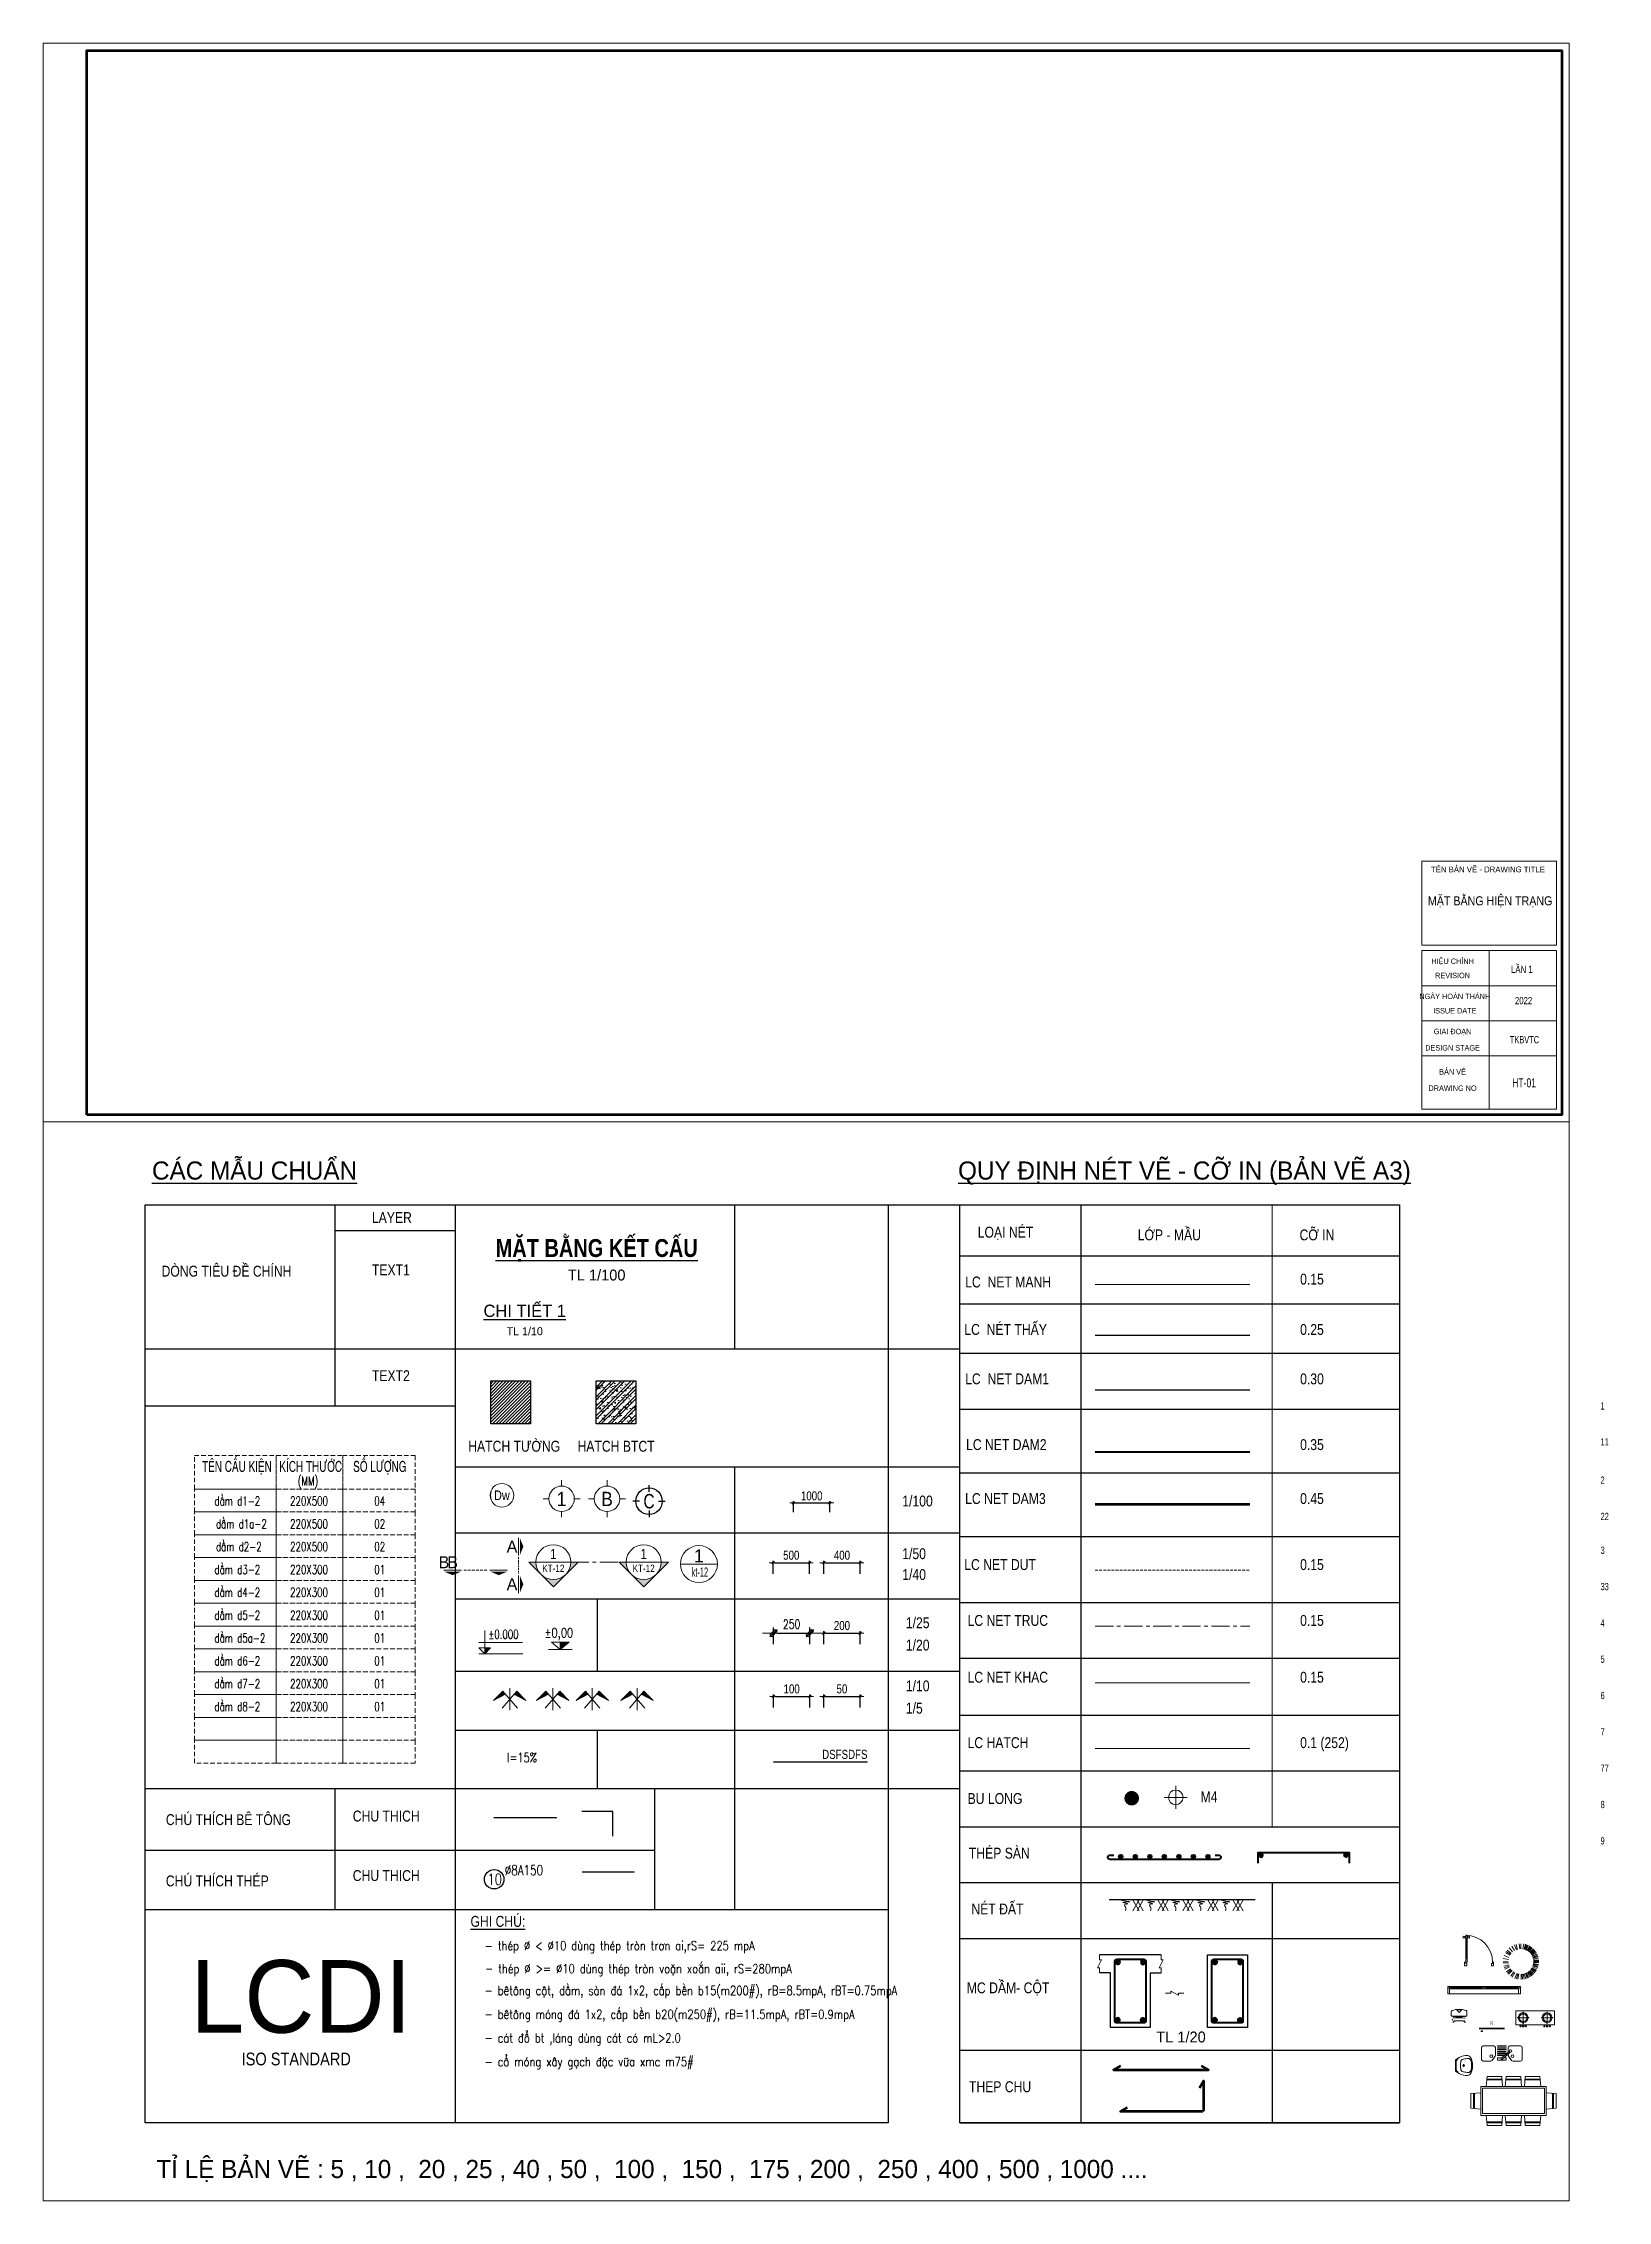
# Model space of a CAD drawing. Header units: millimetres. Extents: x 5243337 to 5938936, y 490824 to 785930.
# Drawn here: x 5243337 to 5286402, y 586178 to 645578 of the extents above; entities that cross this region are included whole.
import ezdxf
from ezdxf.enums import TextEntityAlignment as Align

# ---------------------------------------------------------------- set-up
doc = ezdxf.new("R2010")
doc.units = ezdxf.units.MM
doc.header["$MEASUREMENT"] = 0
doc.header["$PDMODE"] = 32
for name, pattern in [('ACAD_ISO07W100', [3, 0, -3]), ('CENTER', [2, 1.25, -0.25, 0.25, -0.25]), ('CENTERX2', [4, 2.5, -0.5, 0.5, -0.5]), ('DASHDOT', [1, 0.5, -0.25, 0, -0.25]), ('HIDDEN', [0.375, 0.25, -0.125])]:
    doc.linetypes.add(name, pattern=pattern)
doc.layers.get('0').update_dxf_attribs({"lineweight": 0})
doc.layers.get('Defpoints').update_dxf_attribs({"lineweight": 0})
for name, color, linetype, lineweight in [('0.10_Cay', 114, 'Continuous', 9), ('0.10_Ghi-Chu', 8, 'Continuous', 9), ('0.10_Thiet-Bi', 157, 'Continuous', 9), ('0.15_Cua', 144, 'Continuous', 15), ('A-WIPEOUT', 254, 'ACAD_ISO07W100', 0), ('dim', 144, 'Continuous', 13), ('Khungten_LCDI', 7, 'Continuous', 25), ('LC Dim', 8, 'Continuous', 18), ('LC Hatch', 252, 'Continuous', 9), ('LC Hatch @ 1', 252, 'Continuous', 9), ('LC ISO', 153, 'Continuous', 13), ('LC Khac', 4, 'Continuous', 9), ('LC MANH DUT', 35, 'HIDDEN', 5), ('LC Net dam 1', 30, 'Continuous', 30), ('LC Net dam2', 6, 'Continuous', 40), ('LC Net dam3', 1, 'Continuous', 60), ('LC Net khuat', 4, 'HIDDEN', 13), ('LC Net manh', 9, 'Continuous', 5), ('LC Net thay', 7, 'Continuous', 25), ('LC Net truc', 8, 'DASHDOT', 13), ('LC Text1', 3, 'Continuous', 20), ('LC Text2', 7, 'Continuous', 25), ('text', 1, 'Continuous', 20)]:
    doc.layers.add(name, color=color, linetype=linetype, lineweight=lineweight)
doc.styles.add('arial', font='arial.ttf', dxfattribs={"width": 0.8})
doc.styles.add('Brief text', font='VHHELS.TTF')
doc.styles.add('EG 1', font='VHAVANB.TTF')
doc.styles.add('General text 2', font='arial.ttf')
doc.styles.add('HOATBIF', font='hoatbif.shx', dxfattribs={"width": 0.8})
doc.styles.add('Khungten', font='VHAVAN.TTF', dxfattribs={"width": 0.9, "height": 5000})
doc.styles.add('LC 1', font='VHAVANB.TTF')
doc.styles.add('LC 2', font='VHARIALN.TTF', dxfattribs={"width": 0.7})
doc.styles.add('LC 3', font='vnsimli.shx', dxfattribs={"width": 0.75})
doc.styles.add('LC3', font='VHARIALB.TTF', dxfattribs={"width": 0.8})
doc.styles.add('ROMANC', font='romanc.shx', dxfattribs={"width": 0.75, "height": 250, "bigfont": 'romancvn.shx'})
doc.styles.add('T1', font='Vnsimli.shx', dxfattribs={"width": 0.8})
doc.styles.add('T2', font='VHARIAL.TTF', dxfattribs={"width": 0.8})
doc.styles.add('Tahoma', font='tahoma.ttf')
doc.styles.add('text', font='hoatbif.shx', dxfattribs={"width": 0.7})
doc.styles.add('text1', font='VHHELS.TTF', dxfattribs={"width": 0.7, "height": 300})
doc.styles.add('Title', font='VHBLACK.TTF')
doc.dimstyles.new('1-10', dxfattribs={"dimscale": 100, "dimtxt": 2.5, "dimasz": 0.35, "dimexe": 0.5, "dimexo": 0, "dimgap": 0.8, "dimtad": 1, "dimdec": 0, "dimlfac": 0.1, "dimzin": 0, "dimdsep": 46, "dimtxsty": 'HOATBIF', "dimblk": 'DOT', "dimcen": -1, "dimdle": 1, "dimclrd": 256, "dimclre": 256, "dimclrt": 4, "dimadec": 3, "dimazin": 2, "dimtfac": 0.333333, "dimtdec": 0, "dimtix": 1, "dimtmove": 2, "dimatfit": 3, "dimldrblk": 'DOT', "dimfxl": 1, "dimtvp": 0.833333, "dimtolj": 1, "dimtzin": 0, "dimarcsym": 0})
doc.dimstyles.new('1-100', dxfattribs={"dimscale": 100, "dimtxt": 2.5, "dimasz": 0.35, "dimexe": 0.5, "dimexo": 0, "dimgap": 0.8, "dimtad": 1, "dimdec": 0, "dimzin": 0, "dimdsep": 46, "dimtxsty": 'HOATBIF', "dimblk1": 'DOT', "dimblk2": 'DOT', "dimsah": 1, "dimcen": -1, "dimdle": 1, "dimclrd": 256, "dimclre": 256, "dimclrt": 4, "dimadec": 3, "dimazin": 2, "dimtfac": 0.333333, "dimtdec": 0, "dimtix": 1, "dimtmove": 2, "dimatfit": 3, "dimldrblk": 'DOT', "dimfxl": 1, "dimtvp": 0.833333, "dimtolj": 1, "dimtzin": 0, "dimarcsym": 0})
doc.dimstyles.new('1-20', dxfattribs={"dimscale": 100, "dimtxt": 2.5, "dimasz": 0.35, "dimexe": 0.5, "dimexo": 0, "dimgap": 0.8, "dimtad": 1, "dimdec": 0, "dimlfac": 0.2, "dimzin": 0, "dimdsep": 46, "dimtxsty": 'HOATBIF', "dimblk1": 'DOT', "dimblk2": 'DOT', "dimsah": 1, "dimcen": -1, "dimdle": 1, "dimclrd": 256, "dimclre": 256, "dimclrt": 4, "dimadec": 3, "dimazin": 2, "dimtfac": 0.333333, "dimtdec": 0, "dimtix": 1, "dimtmove": 2, "dimatfit": 3, "dimldrblk": 'DOT', "dimfxl": 1, "dimtvp": 0.833333, "dimtolj": 1, "dimtzin": 0, "dimarcsym": 0})
doc.dimstyles.new('1-25', dxfattribs={"dimscale": 100, "dimtxt": 2.5, "dimasz": 1, "dimexe": 1.5, "dimexo": 0, "dimgap": 1.2, "dimtad": 1, "dimdec": 0, "dimlfac": 0.25, "dimzin": 0, "dimdsep": 46, "dimtxsty": 'ROMANC', "dimblk": 'DOT', "dimblk1": 'DOT', "dimblk2": 'DOT', "dimsah": 1, "dimcen": 1, "dimdle": 1, "dimclrd": 1, "dimclre": 9, "dimclrt": 2, "dimadec": 0, "dimazin": 0, "dimtp": 0.1, "dimtm": 0.1, "dimtfac": 1, "dimtdec": 0, "dimtix": 1, "dimtmove": 2, "dimatfit": 3, "dimldrblk": 'DOT', "dimfxl": 1, "dimtolj": 1, "dimtzin": 0, "dimarcsym": 0})
doc.dimstyles.new('1-40', dxfattribs={"dimscale": 100, "dimtxt": 2.5, "dimasz": 0.35, "dimexe": 0.5, "dimexo": 0, "dimgap": 0.8, "dimtad": 1, "dimdec": 0, "dimlfac": 0.4, "dimzin": 0, "dimdsep": 46, "dimtxsty": 'HOATBIF', "dimblk1": 'DOT', "dimblk2": 'DOT', "dimsah": 1, "dimcen": -1, "dimdle": 1, "dimclrd": 256, "dimclre": 256, "dimclrt": 4, "dimadec": 3, "dimazin": 2, "dimtfac": 0.333333, "dimtdec": 0, "dimtix": 1, "dimtmove": 2, "dimatfit": 3, "dimldrblk": 'DOT', "dimfxl": 1, "dimtvp": 0.833333, "dimtolj": 1, "dimtzin": 0, "dimarcsym": 0})
doc.dimstyles.new('1-5', dxfattribs={"dimscale": 100, "dimtxt": 2.5, "dimasz": 0.35, "dimexe": 0.5, "dimexo": 0, "dimgap": 0.8, "dimtad": 1, "dimdec": 0, "dimlfac": 0.05, "dimzin": 0, "dimdsep": 46, "dimtxsty": 'HOATBIF', "dimblk1": 'DOT', "dimblk2": 'DOT', "dimsah": 1, "dimcen": -1, "dimdle": 1, "dimclrd": 256, "dimclre": 256, "dimclrt": 4, "dimadec": 3, "dimazin": 2, "dimtfac": 0.333333, "dimtdec": 0, "dimtix": 1, "dimtmove": 2, "dimatfit": 3, "dimldrblk": 'DOT', "dimfxl": 1, "dimtvp": 0.833333, "dimtolj": 1, "dimtzin": 0, "dimarcsym": 0})
doc.dimstyles.new('1-50', dxfattribs={"dimscale": 100, "dimtxt": 2.5, "dimasz": 0.35, "dimexe": 0.5, "dimexo": 0, "dimgap": 0.8, "dimtad": 1, "dimdec": 0, "dimlfac": 0.5, "dimzin": 0, "dimdsep": 46, "dimtxsty": 'HOATBIF', "dimblk1": 'DOT', "dimblk2": 'DOT', "dimsah": 1, "dimcen": -1, "dimdle": 1, "dimclrd": 256, "dimclre": 256, "dimclrt": 4, "dimadec": 3, "dimazin": 2, "dimtfac": 0.333333, "dimtdec": 0, "dimtix": 1, "dimtmove": 2, "dimatfit": 3, "dimldrblk": 'DOT', "dimfxl": 1, "dimtvp": 0.833333, "dimtolj": 1, "dimtzin": 0, "dimarcsym": 0})

msp = doc.modelspace()

# ---------------------------------------------------------------- texts
at = {"layer": 'LC Dim', "ltscale": 2, "insert": (5264776.9, 598341.4), "char_height": 250, "attachment_point": 7, "style": 'HOATBIF'}
msp.add_mtext('DSFSDFS', dxfattribs=at)
at = {"layer": 'LC Text1', "ltscale": 0.2, "style": 'LC 1', "width": 0.9}
for s, p in [('1', (5257606.3, 605184.7)), ('B', (5258856.6, 605184.7))]:
    msp.add_text(s, height=394.6, dxfattribs=at).set_placement(p, align=Align.BOTTOM_CENTER)
at = {"layer": 'LC Text1', "style": 'LC 3', "width": 0.8}
for s, p in [('- thÐp %%C < %%C10 dïng thÐp trßn tr¬n ai,rS= 225 mpA', (5255490.5, 593076.2)), ('- thÐp %%C >= %%C10 dïng thÐp trßn voÆn xo¾n aii, rS=280mpA', (5255500.7, 592444.9)), ('- bªt«ng cét, dÇm, sµn ®¸ 1x2, cÊp bÒn b15(m200#), rB=8.5mpA, rBT=0.75mpA', (5255488.5, 591843.1)), ('- bªt«ng mãng ®¸ 1x2, cÊp bÒn b20(m250#), rB=11.5mpA, rBT=0.9mpA', (5255488.5, 591189.9)), ('- c¸t ®æ bt ,l¸ng dïng c¸t cã mL>2.0', (5255488.5, 590536.7)), ('- cæ mãng x©y g¹ch ®Æc v÷a xmc m75#', (5255488.5, 589883.5))]:
    msp.add_text(s, height=250, dxfattribs=at).set_placement(p)
at = {"layer": 'LC Text2', "lineweight": -2}
for s, height, style, p in [('%%uc¸c mÉu chuÈn', 500, 'LC 1', (5246331.7, 614292.6)), ('%%Uquy ®Þnh nÐt vÏ - cì in (b¶n vÏ A3)', 500, 'LC 1', (5268518.2, 614292.6)), ('tl 1/20', 300, 'LC 1', (5273974.8, 590539.4)), ('iso standard', 350, 'LC 2', (5248798.9, 589908.5)), ('tØ lÖ b¶n vÏ : 5 , 10 ,  20 , 25 , 40 , 50 ,  100 ,  150 ,  175 , 200 ,  250 , 400 , 500 , 1000 ....', 500, 'LC 1', (5246451.8, 586805.8))]:
    msp.add_text(s, height=height, dxfattribs=dict(at, style=style)).set_placement(p)
at = {"layer": 'LC Text2', "style": 'T2', "width": 0.8}
for s, p in [('layer', (5252385.4, 613097.8)), ('lo¹i nÐt', (5269059.5, 612695.6)), ('Líp - mÇu', (5273463.1, 612620.7)), ('cì in', (5277917.8, 612620.7)), ('dßng tiªu ®Ò chÝnh', (5246595, 611622.3)), ('text1', (5252385.4, 611656.3)), ('LC  Net manh', (5268713.8, 611324)), ('0.15', (5277932.9, 611402.9)), ('LC  nÐt thÊy', (5268690.8, 610017.1)), ('0.25 ', (5277932.9, 610017.1)), ('text2', (5252385.4, 608744.5)), ('LC  Net dam1', (5268713.8, 608656.6)), ('0.30', (5277932.9, 608656.6)), ('HATCH T¦êNG', (5255036.5, 606802.1)), ('HATCH BTCT', (5258044.5, 606802.1)), ('LC Net dam2', (5268738.2, 606847.2)), ('0.35', (5277932.9, 606847.2)), ('1/100', (5266982.7, 605294.4)), ('LC Net dam3', (5268713.5, 605362.1)), ('0.45', (5277932.9, 605362.1)), ('1/50', (5266982.7, 603843.9)), ('1/40', (5266982.7, 603271)), ('LC Net dut', (5268688.7, 603544.7)), ('0.15', (5277932.9, 603544.7)), ('1/25', (5267080.5, 601941.9)), ('LC Net truc', (5268779.8, 602007)), ('0.15', (5277932.9, 602007)), ('1/20', (5267080.5, 601327.9)), ('LC Net khac', (5268779.8, 600443.9)), ('0.15', (5277932.9, 600443.9)), ('1/10', (5267080.5, 600205.3)), ('1/5', (5267080.5, 599591.3)), ('LC Hatch', (5268779.8, 598641.9)), ('0.1 (252)', (5277932.9, 598641.9)), ('bu long', (5268780.7, 597104.2)), ('m4', (5275193.4, 597150.7)), ('chó thÝch bª t«ng', (5246714, 596523.1)), ('chu thich', (5251858.4, 596621.6)), ('thÐp sµn', (5268815.5, 595600.3)), ('chó thÝch thÐp', (5246714, 594835.7)), ('chu thich', (5251858.4, 594983.8)), ('%%Ughi chó:', (5255099.2, 593722.2)), ('nÐt ®Êt', (5268885.2, 594062.6)), ('mc dÇm- cét', (5268758.7, 591892.6)), ('thep chu', (5268817.9, 589170.3))]:
    msp.add_text(s, height=300, dxfattribs=at).set_placement(p)
at = {"layer": 'LC Text2', "linetype": 'ByBlock', "style": 'LC 3', "width": 0.75}
msp.add_text('%%C8A150', height=277.78, dxfattribs=at).set_placement((5256043.2, 595142))
at = {"layer": 'LC Text2', "ltscale": 100, "style": 'LC 3', "width": 0.75}
msp.add_text('10', height=305.56, dxfattribs=at).set_placement((5255765, 595031.1), align=Align.MIDDLE_CENTER)
at = {"layer": 'LC Text2', "lineweight": -2, "style": 'LC 1'}
msp.add_text('LCDI', height=2000, dxfattribs=at).set_placement((5250430.9, 591807.2), align=Align.MIDDLE)
at = {"layer": 'text', "linetype": 'ByBlock', "style": 'text', "width": 0.7}
for s, p in [('1', (5286202.2, 607961.4)), ('11', (5286202.2, 606973.1)), ('2', (5286202.2, 605919.6)), ('22', (5286202.2, 604919.6)), ('3', (5286202.2, 603989.3)), ('33', (5286202.2, 602989.3)), ('4', (5286202.2, 601989.3)), ('5', (5286202.2, 600989.3)), ('6', (5286202.2, 599989.3)), ('7', (5286202.2, 598989.3)), ('77', (5286202.2, 597989.3)), ('8', (5286202.2, 596989.3)), ('9', (5286202.2, 595989.3))]:
    msp.add_text(s, height=200, dxfattribs=at).set_placement(p)

# ---------------------------------------------------------------- blocks, each defined once
blk = doc.blocks.new('CT')
at = {"layer": 'LC Khac'}
blk.add_hatch(color=252, dxfattribs=at).paths.add_polyline_path([(3.25, 1.6), (1.64, 1.6), (1.64, 0)])
at = {"layer": 'LC Khac', "color": 9, "ltscale": 50}
for p, q in [((12.09, 0), (0, 0)), ((0.05, 3.14), (12, 3.14))]:
    blk.add_line(p, q, dxfattribs=at)
for points in [[(1.64, 6.43), (1.64, 0)], [(1.64, 0), (0.03, 1.6), (1.64, 1.6)], [(1.64, 0), (3.25, 1.6), (1.64, 1.6)]]:
    blk.add_lwpolyline(points, dxfattribs=at)
at = {"layer": 'LC Khac', "color": 3, "style": 'LC 3', "width": 0.75}
blk.add_attdef('CT', (1.91, 3.5), '', height=2.2, dxfattribs=at)
blk = doc.blocks.new('DXicon')
at = {"layer": 'LC Hatch', "ltscale": 50}
for points in [[(-1.15, 4.39), (-1.9, 5.26), (-4.45, 2.69)], [(4.45, 2.69), (1.9, 5.26), (1.15, 4.39)]]:
    blk.add_hatch(color=252, dxfattribs=at).paths.add_polyline_path(points)
at = {"layer": 'LC Net manh', "color": 8, "ltscale": 50}
for p, q in [((0, 0.04), (0, 6.04)), ((-1.9, 5.26), (-4.45, 2.69)), ((-4.45, 2.69), (-1.15, 4.39)), ((-2.13, 0.57), (1.9, 5.26)), ((2.13, 0.57), (-1.9, 5.26)), ((4.45, 2.69), (1.15, 4.39)), ((1.9, 5.26), (4.45, 2.69))]:
    blk.add_line(p, q, dxfattribs=at)
blk = doc.blocks.new('DOT')
at = {"layer": 'dim'}
for p, q in [((-3, 0), (3, 0)), ((-1, -1), (1, 1))]:
    blk.add_line(p, q, dxfattribs=at)
blk.add_lwpolyline([(0.5, 1), (-1, -0.5), (-0.5, -1), (1, 0.5)], close=True, dxfattribs=at)
blk = doc.blocks.new('thep tron 2')
at = {"layer": 'LC Net dam2'}
for p, q in [((-0.5, 0.5), (0.5, 0.5)), ((0.35, 0.85), (-0.35, 0.15)), ((-0.35, 0.85), (0.35, 0.15)), ((0, 1), (0, 0))]:
    blk.add_line(p, q, dxfattribs=at)
blk.add_circle((0, 0.5), 0.5, dxfattribs=at)
blk = doc.blocks.new('theptron1')
at = {"layer": 'LC Net dam3'}
for p, q in [((-0.5, 0), (0.5, 0)), ((-0.35, 0.35), (0.35, -0.35)), ((0.35, 0.35), (-0.35, -0.35)), ((0, 0.5), (0, -0.5))]:
    blk.add_line(p, q, dxfattribs=at)
blk.add_circle((0, 0), 0.5, dxfattribs=at)
blk = doc.blocks.new('mat dat')
at = {"layer": 'LC Net manh'}
for p, q in [((2, 0), (3.73, -3)), ((3.73, 0), (2, -3)), ((3.15, 0), (4.88, -3)), ((4.88, 0), (3.15, -3))]:
    blk.add_line(p, q, dxfattribs=at)
blk.add_spline([(0, 0), (-1.21, -0.12), (1.21, -0.52), (-0.75, -0.75), (0.58, -1.1), (-0.23, -1.33), (0.06, -2.19), (0, -3)], degree=3, dxfattribs=at)
blk = doc.blocks.new('bu lon')
at = {"layer": 'LC Khac', "color": 9}
for p, q in [((0.79, 0), (-0.79, 0)), ((0, -0.79), (0, 0.79))]:
    blk.add_line(p, q, dxfattribs=at)
at = {"layer": 'LC Khac', "color": 7}
blk.add_circle((0, 0), 0.5, dxfattribs=at)
blk = doc.blocks.new('TTRUC')
at = {"layer": 'LC ISO'}
for p, q in [((-6.9, 0), (-10.1, 0)), ((0, 6.9), (0, 10.1)), ((6.9, 0), (10.1, 0)), ((0, -6.9), (0, -10.1))]:
    blk.add_line(p, q, dxfattribs=at)
at = {"layer": 'LC Net manh'}
blk.add_circle((0, 0), 6.95, dxfattribs=at)
blk = doc.blocks.new('TIEUDE1')
at = {"layer": 'LC Text2', "color": 7, "style": 'LC 1'}
blk.add_attdef('TIªU§Ò', text='', height=5, dxfattribs=at).set_placement((0, 0), align=Align.BOTTOM_CENTER)
blk.add_attdef('TL', text='', height=3, dxfattribs=at).set_placement((0, -2), align=Align.TOP_CENTER)
blk = doc.blocks.new('TIEUDE2')
at = {"layer": 'LC Text2', "color": 7, "style": 'LC 1'}
blk.add_attdef('%%UTIªU§Ò', text='', height=3.5, dxfattribs=at).set_placement((0, 0), align=Align.BOTTOM_CENTER)
blk.add_attdef('TL', text='', height=2.2, dxfattribs=at).set_placement((0, -1.8), align=Align.TOP_CENTER)
blk = doc.blocks.new('*D41')
at = {"layer": 'Defpoints', "color": 0, "ltscale": 500, "transparency": 16777216}
for p in [(5264990, 605390), (5263990, 605137), (5264990, 605137)]:
    blk.add_point(p, dxfattribs=at)
at = {"layer": 'LC Dim', "lineweight": -2, "ltscale": 500, "transparency": 16777216}
for p, q in [((5263990, 605137), (5263990, 605440)), ((5264025, 605390), (5264955, 605390)), ((5264990, 605137), (5264990, 605440))]:
    blk.add_line(p, q, dxfattribs=at)
at = {"layer": 'LC Dim', "lineweight": -2, "ltscale": 500, "transparency": 16777216, "xscale": 35, "yscale": 35, "zscale": 35, "rotation": 180}
blk.add_blockref('DOT', (5263990, 605390), dxfattribs=at)
at = {"layer": 'LC Dim', "lineweight": -2, "ltscale": 500, "transparency": 16777216, "xscale": 35, "yscale": 35, "zscale": 35}
blk.add_blockref('DOT', (5264990, 605390), dxfattribs=at)
at = {"layer": 'LC Dim', "color": 4, "ltscale": 500, "transparency": 16777216, "insert": (5264490, 605585), "char_height": 250, "attachment_point": 5, "style": 'HOATBIF'}
blk.add_mtext('\\A1;1000', dxfattribs=at)
blk = doc.blocks.new('_Dot')
at = {"color": 0, "linetype": 'ByBlock', "lineweight": -2}
blk.add_line((-0.5, 0), (-1, 0), dxfattribs=at)
at = {"color": 0, "linetype": 'ByBlock', "const_width": 0.5}
blk.add_lwpolyline([(-0.25, 0, 1), (0.25, 0, 1)], format="xyb", close=True, dxfattribs=at)
blk = doc.blocks.new('*D42')
at = {"layer": 'Defpoints', "color": 0, "ltscale": 2, "transparency": 16777216}
for p in [(5264427, 603746), (5263427, 603436), (5264427, 603436)]:
    blk.add_point(p, dxfattribs=at)
at = {"layer": 'LC Dim', "lineweight": -2, "ltscale": 2, "transparency": 16777216}
for p, q in [((5263427, 603436), (5263427, 603796)), ((5263462, 603746), (5264392, 603746)), ((5264427, 603436), (5264427, 603796))]:
    blk.add_line(p, q, dxfattribs=at)
at = {"layer": 'LC Dim', "lineweight": -2, "ltscale": 2, "transparency": 16777216, "xscale": 35, "yscale": 35, "zscale": 35, "rotation": 180}
blk.add_blockref('DOT', (5263427, 603746), dxfattribs=at)
at = {"layer": 'LC Dim', "lineweight": -2, "ltscale": 2, "transparency": 16777216, "xscale": 35, "yscale": 35, "zscale": 35}
blk.add_blockref('DOT', (5264427, 603746), dxfattribs=at)
at = {"layer": 'LC Dim', "color": 4, "ltscale": 2, "transparency": 16777216, "insert": (5263927, 603951), "char_height": 250, "attachment_point": 5, "style": 'HOATBIF'}
blk.add_mtext('\\A1;500', dxfattribs=at)
blk = doc.blocks.new('*D43')
at = {"layer": 'Defpoints', "color": 0, "ltscale": 2, "transparency": 16777216}
for p in [(5264438, 601809), (5263438, 601499), (5264438, 601499)]:
    blk.add_point(p, dxfattribs=at)
at = {"layer": 'LC Dim', "color": 9, "lineweight": -2, "ltscale": 2, "transparency": 16777216}
for p, q in [((5263438, 601499), (5263438, 601959)), ((5264438, 601499), (5264438, 601959))]:
    blk.add_line(p, q, dxfattribs=at)
at = {"layer": 'LC Dim', "color": 1, "lineweight": -2, "ltscale": 2, "transparency": 16777216}
blk.add_line((5263538, 601809), (5264338, 601809), dxfattribs=at)
at = {"layer": 'LC Dim', "color": 1, "lineweight": -2, "ltscale": 2, "transparency": 16777216, "xscale": 100, "yscale": 100, "zscale": 100, "rotation": 180}
blk.add_blockref('DOT', (5263438, 601809), dxfattribs=at)
at = {"layer": 'LC Dim', "color": 1, "lineweight": -2, "ltscale": 2, "transparency": 16777216, "xscale": 100, "yscale": 100, "zscale": 100}
blk.add_blockref('DOT', (5264438, 601809), dxfattribs=at)
at = {"layer": 'LC Dim', "color": 2, "ltscale": 2, "transparency": 16777216, "insert": (5263938, 602054), "char_height": 250, "attachment_point": 5, "style": 'ROMANC'}
blk.add_mtext('\\A1;250', dxfattribs=at)
blk = doc.blocks.new('*D44')
at = {"layer": 'Defpoints', "color": 0, "ltscale": 2, "transparency": 16777216}
for p in [(5265822, 601809), (5264822, 601499), (5265822, 601499)]:
    blk.add_point(p, dxfattribs=at)
at = {"layer": 'LC Dim', "lineweight": -2, "ltscale": 2, "transparency": 16777216}
for p, q in [((5264822, 601499), (5264822, 601859)), ((5264857, 601809), (5265787, 601809)), ((5265822, 601499), (5265822, 601859))]:
    blk.add_line(p, q, dxfattribs=at)
at = {"layer": 'LC Dim', "lineweight": -2, "ltscale": 2, "transparency": 16777216, "xscale": 35, "yscale": 35, "zscale": 35, "rotation": 180}
blk.add_blockref('DOT', (5264822, 601809), dxfattribs=at)
at = {"layer": 'LC Dim', "lineweight": -2, "ltscale": 2, "transparency": 16777216, "xscale": 35, "yscale": 35, "zscale": 35}
blk.add_blockref('DOT', (5265822, 601809), dxfattribs=at)
at = {"layer": 'LC Dim', "color": 4, "ltscale": 2, "transparency": 16777216, "insert": (5265322, 602014), "char_height": 250, "attachment_point": 5, "style": 'HOATBIF'}
blk.add_mtext('\\A1;200', dxfattribs=at)
blk = doc.blocks.new('*D45')
at = {"layer": 'Defpoints', "color": 0, "ltscale": 2, "transparency": 16777216}
for p in [(5265822, 603746), (5264822, 603436), (5265822, 603436)]:
    blk.add_point(p, dxfattribs=at)
at = {"layer": 'LC Dim', "lineweight": -2, "ltscale": 2, "transparency": 16777216}
for p, q in [((5264822, 603436), (5264822, 603796)), ((5264857, 603746), (5265787, 603746)), ((5265822, 603436), (5265822, 603796))]:
    blk.add_line(p, q, dxfattribs=at)
at = {"layer": 'LC Dim', "lineweight": -2, "ltscale": 2, "transparency": 16777216, "xscale": 35, "yscale": 35, "zscale": 35, "rotation": 180}
blk.add_blockref('DOT', (5264822, 603746), dxfattribs=at)
at = {"layer": 'LC Dim', "lineweight": -2, "ltscale": 2, "transparency": 16777216, "xscale": 35, "yscale": 35, "zscale": 35}
blk.add_blockref('DOT', (5265822, 603746), dxfattribs=at)
at = {"layer": 'LC Dim', "color": 4, "ltscale": 2, "transparency": 16777216, "insert": (5265322, 603951), "char_height": 250, "attachment_point": 5, "style": 'HOATBIF'}
blk.add_mtext('\\A1;400', dxfattribs=at)
blk = doc.blocks.new('*D46')
at = {"layer": 'Defpoints', "color": 0, "ltscale": 2, "transparency": 16777216}
for p in [(5264438, 600066), (5263438, 599756), (5264438, 599756)]:
    blk.add_point(p, dxfattribs=at)
at = {"layer": 'LC Dim', "lineweight": -2, "ltscale": 2, "transparency": 16777216}
for p, q in [((5263438, 599756), (5263438, 600116)), ((5263473, 600066), (5264403, 600066)), ((5264438, 599756), (5264438, 600116))]:
    blk.add_line(p, q, dxfattribs=at)
at = {"layer": 'LC Dim', "lineweight": -2, "ltscale": 2, "transparency": 16777216, "xscale": 35, "yscale": 35, "zscale": 35, "rotation": 180}
blk.add_blockref('DOT', (5263438, 600066), dxfattribs=at)
at = {"layer": 'LC Dim', "lineweight": -2, "ltscale": 2, "transparency": 16777216, "xscale": 35, "yscale": 35, "zscale": 35}
blk.add_blockref('DOT', (5264438, 600066), dxfattribs=at)
at = {"layer": 'LC Dim', "color": 4, "ltscale": 2, "transparency": 16777216, "insert": (5263938, 600271), "char_height": 250, "attachment_point": 5, "style": 'HOATBIF'}
blk.add_mtext('\\A1;100', dxfattribs=at)
blk = doc.blocks.new('*D47')
at = {"layer": 'Defpoints', "color": 0, "ltscale": 2, "transparency": 16777216}
for p in [(5265822, 600066), (5264822, 599756), (5265822, 599756)]:
    blk.add_point(p, dxfattribs=at)
at = {"layer": 'LC Dim', "lineweight": -2, "ltscale": 2, "transparency": 16777216}
for p, q in [((5264822, 599756), (5264822, 600116)), ((5264857, 600066), (5265787, 600066)), ((5265822, 599756), (5265822, 600116))]:
    blk.add_line(p, q, dxfattribs=at)
at = {"layer": 'LC Dim', "lineweight": -2, "ltscale": 2, "transparency": 16777216, "xscale": 35, "yscale": 35, "zscale": 35, "rotation": 180}
blk.add_blockref('DOT', (5264822, 600066), dxfattribs=at)
at = {"layer": 'LC Dim', "lineweight": -2, "ltscale": 2, "transparency": 16777216, "xscale": 35, "yscale": 35, "zscale": 35}
blk.add_blockref('DOT', (5265822, 600066), dxfattribs=at)
at = {"layer": 'LC Dim', "color": 4, "ltscale": 2, "transparency": 16777216, "insert": (5265322, 600271), "char_height": 250, "attachment_point": 5, "style": 'HOATBIF'}
blk.add_mtext('\\A1;50', dxfattribs=at)
blk = doc.blocks.new('trich CT')
blk.add_line((-500, 0), (500, 0))
blk.add_circle((0, 0), 500)
at = {"layer": 'text', "style": 'text1'}
blk.add_attdef('T', text='', height=350, dxfattribs=at).set_placement((0, 223), align=Align.MIDDLE_CENTER)
at = {"layer": 'text', "linetype": 'ByBlock', "style": 'text', "width": 0.7}
blk.add_attdef('KT', text='', height=250, dxfattribs=at).set_placement((0, -217), align=Align.MIDDLE_CENTER)
blk = doc.blocks.new('*U34')
h = blk.add_hatch(color=256)
h.paths.add_polyline_path([(0, -8.49), (4.24, -4.24, -0.198912), (0, -6, -0.198912), (-4.24, -4.24)])
h.paths.add_polyline_path([(8.49, 0), (6, 0, -0.198912), (4.24, -4.24)])
h.paths.add_polyline_path([(-4.24, -4.24, -0.198912), (-6, 0), (-8.49, 0)])
h = blk.add_hatch(color=256)
h.paths.add_polyline_path([(31.08, -8.49), (35.32, -4.24, -0.198912), (31.08, -6, -0.198912), (26.84, -4.24)])
h.paths.add_polyline_path([(39.57, 0), (37.08, 0, -0.198912), (35.32, -4.24)])
h.paths.add_polyline_path([(26.84, -4.24, -0.198912), (25.08, 0), (22.59, 0)])
for p, q in [((-6, 0), (6, 0)), ((25.08, 0), (37.08, 0))]:
    blk.add_line(p, q)
at = {"linetype": 'CENTER', "ltscale": 5}
blk.add_line((6, 0), (25.08, 0), dxfattribs=at)
for points in [[(6, 0), (8.49, 0), (0, -8.49), (-8.49, 0), (-6, 0)], [(37.08, 0), (39.57, 0), (31.08, -8.49), (22.59, 0), (25.08, 0)]]:
    blk.add_lwpolyline(points)
for centre in [(0, 0), (31.08, 0)]:
    blk.add_circle(centre, 6)
at = {"layer": 'text', "style": 'Brief text', "width": 0.8, "flags": 8}
for tag, p in [('VIEW-NUMBER2', (0, 52)), ('VIEW-NUMBER1', (0, 0))]:
    blk.add_attdef(tag, text='', height=3.5, dxfattribs=at).set_placement(p, align=Align.BOTTOM_CENTER)
at = {"layer": 'text', "style": 'arial', "width": 0.8, "flags": 8}
for tag, p in [('SHEET-NUMBER2', (0, 51.13)), ('SHEET-NUMBER1', (0, -0.87))]:
    blk.add_attdef(tag, text='', height=2.5, dxfattribs=at).set_placement(p, align=Align.TOP_CENTER)
blk = doc.blocks.new('Caodo1')
at = {"layer": 'LC Text1'}
blk.add_hatch(color=256, dxfattribs=at).paths.add_polyline_path([(0, 200), (0, 0), (243, 200)])
for p, q in [((324, 0), (-324, 0)), ((0, 0), (0, 200))]:
    blk.add_line(p, q, dxfattribs=at)
blk.add_lwpolyline([(-243, 200), (243, 200), (0, 0), (0, 0)], close=True, dxfattribs=at)
at = {"layer": 'LC Text1', "style": 'T1', "width": 0.8}
blk.add_attdef('%%P0,00', text='', height=250, dxfattribs=at).set_placement((-39, 460), align=Align.MIDDLE_CENTER)
blk = doc.blocks.new('*U19')
at = {"layer": 'A-WIPEOUT'}
blk.add_lwpolyline([(0, 4.25), (-2.5, 3.44), (-4.04, 1.31), (-4.04, -1.31), (-2.5, -3.44), (0, -4.25), (2.5, -3.44), (4.04, -1.31), (4.04, 1.31), (2.5, 3.44)], close=True, dxfattribs=at)
blk.add_wipeout([(0, 4.25), (-2.5, 3.44), (-4.04, 1.31), (-4.04, -1.31), (-2.5, -3.44), (0, -4.25), (2.5, -3.44), (4.04, -1.31), (4.04, 1.31), (2.5, 3.44)]).dxf.layer = 'A-WIPEOUT'
blk.add_circle((0, 0), 4.25)
at = {"layer": 'text', "style": 'General text 2', "width": 0.8, "flags": 8}
blk.add_attdef('SYMBOL', text='', height=3.5, dxfattribs=at).set_placement((0, 0), align=Align.MIDDLE_CENTER)
blk = doc.blocks.new('matcatdoc')
at = {"layer": 'LC Khac', "color": 1, "ltscale": 2}
for p, q in [((0, 485), (0, 0)), ((0, -550), (0, -1036))]:
    blk.add_line(p, q, dxfattribs=at)
for points in [[(134, 243, 0, 471, 0), (37, 243, 275, 275, 0)], [(134, -793, 0, 471, 0), (37, -793, 275, 275, 0)]]:
    blk.add_lwpolyline(points, format="xyseb", dxfattribs=at)
at = {"layer": 'LC MANH DUT', "ltscale": 200}
blk.add_line((0, -49), (0, -506), dxfattribs=at)
at = {"ltscale": 2, "style": 'LC 1'}
for p in [(-179, 243), (-179, -793)]:
    blk.add_attdef('LC', text='', height=330, dxfattribs=at).set_placement(p, align=Align.MIDDLE_CENTER)
blk = doc.blocks.new('*U32')
at = {"layer": 'LC Khac', "color": 1, "ltscale": 2}
for p, q in [((0, 0), (-485, 0)), ((1271, 0), (785, 0))]:
    blk.add_line(p, q, dxfattribs=at)
for points in [[(-243, -134, 0, 471, 0), (-243, -37, 275, 275, 0)], [(1028, -134, 0, 471, 0), (1028, -37, 275, 275, 0)]]:
    blk.add_lwpolyline(points, format="xyseb", dxfattribs=at)
at = {"layer": 'LC MANH DUT', "ltscale": 300}
blk.add_line((66, 0), (732, 0), dxfattribs=at)
at = {"ltscale": 2, "style": 'LC 1'}
for p in [(-243, 222), (1028, 222)]:
    blk.add_attdef('LC', text='', height=330, dxfattribs=at).set_placement(p, align=Align.MIDDLE_CENTER)
blk = doc.blocks.new('*U8')
for p, q in [((30, 640), (30, 100)), ((70, 640), (70, 100))]:
    blk.add_line(p, q)
at = {"color": 8, "lineweight": 9}
for p, q in [((48, 650), (48, 90)), ((52, 650), (52, 90))]:
    blk.add_line(p, q, dxfattribs=at)
for points in [[(5, 670), (-35, 666, -0.443716), (-40, 671), (-40, 709, -0.443716), (-35, 714), (5, 710, -0.385314), (10, 705), (10, 675, -0.385314)], [(95, 670), (135, 666, 0.443716), (140, 671), (140, 709, 0.443716), (135, 714), (95, 710, 0.385314), (90, 705), (90, 675, 0.385314)]]:
    blk.add_lwpolyline(points, format="xyb", close=True)
for points in [[(20, 685), (10, 685), (10, 695), (20, 695)], [(55, 640), (70, 640), (70, 740), (30, 740), (30, 640), (45, 640), (45, 650), (55, 650), (55, 640)], [(80, 685), (90, 685), (90, 695), (80, 695)], [(55, 100), (70, 100), (70, 0), (30, 0), (30, 100), (45, 100), (45, 90), (55, 90), (55, 100)]]:
    blk.add_lwpolyline(points)
for points in [[(30, 0), (0, 0), (0, -100), (60, -100), (60, -40), (30, -40)], [(770, 0), (800, 0), (800, -100), (740, -100), (740, -40), (770, -40)]]:
    blk.add_lwpolyline(points, close=True)
for centre, start, end in [((70, 690), 143.1301, 216.8699), ((30, 690), 323.1301, 36.8699)]:
    blk.add_arc(centre, 50, start, end)
for centre, radius, start, end in [((30, 0), 740, 0, 90), ((47, 641), 8.25, 186.43423, 273.2898), ((53, 641), 8.25, 266.7102, 353.56577), ((47, 99), 8.25, 86.7102, 173.56577), ((53, 99), 8.25, 6.43423, 93.2898)]:
    blk.add_arc(centre, radius, start, end, dxfattribs=at)
blk = doc.blocks.new('*U13')
for p, q in [((35, 0), (1965, 0)), ((50, -200), (1950, -200)), ((1060, -20), (1905, -20)), ((1060, -60), (1905, -60))]:
    blk.add_line(p, q)
at = {"color": 8, "lineweight": 5}
for p, q in [((95, -20), (940, -20)), ((95, -35), (940, -35)), ((95, -45), (940, -45)), ((95, -60), (940, -60)), ((1060, -20), (1905, -20)), ((1060, -35), (1905, -35)), ((1060, -45), (1905, -45)), ((1060, -60), (1905, -60))]:
    blk.add_line(p, q, dxfattribs=at)
for points in [[(0, 0), (35, 0), (35, -60), (50, -60), (50, -200), (0, -200), (0, 0)], [(2000, 0), (1965, 0), (1965, -60), (1950, -60), (1950, -200), (2000, -200), (2000, 0)], [(1060, -45), (1060, -60), (1000, -60), (1000, -20), (1060, -20), (1060, -35), (1050, -35), (1050, -45), (1060, -45)], [(1905, -45), (1905, -60), (1965, -60), (1965, -20), (1905, -20), (1905, -35), (1915, -35), (1915, -45), (1905, -45)]]:
    blk.add_lwpolyline(points)
for points in [[(35, -20), (95, -20), (95, -35), (85, -35), (85, -45), (95, -45), (95, -60), (35, -60)], [(1000, -20), (940, -20), (940, -35), (950, -35), (950, -45), (940, -45), (940, -60), (1000, -60)]]:
    blk.add_lwpolyline(points, close=True)
for points in [[(95, -29, -0.312187), (102, -35, -0.312187)], [(95, -51, 0.312187), (102, -45, 0.312187)], [(940, -29, 0.312187), (933, -35, 0.312187)], [(940, -51, -0.312187), (933, -45, -0.312187)]]:
    blk.add_lwpolyline(points, format="xyb", dxfattribs=at)
for centre, start, end in [((1059, -37), 14.21506, 83.56577), ((1059, -43), 276.43423, 345.78494), ((1906, -37), 96.43423, 165.78494), ((1906, -43), 194.21506, 263.56577)]:
    blk.add_arc(centre, 8.25, start, end, dxfattribs=at)
blk = doc.blocks.new('*U7')
for p, q in [((-334, 56), (-475, 79)), ((-328, 86), (-467, 121)), ((-319, 115), (-454, 162)), ((-294, 170), (-419, 240)), ((-278, 196), (-396, 277)), ((-240, 242), (-342, 343)), ((-217, 263), (-311, 372)), ((-194, 282), (-277, 398)), ((-141, 313), (-203, 442)), ((-114, 325), (-164, 459)), ((-85, 334), (-123, 472)), ((-25, 345), (-39, 488)), ((5, 347), (4, 490)), ((66, 342), (89, 484)), ((124, 327), (172, 462)), ((180, 302), (250, 427)), ((205, 286), (286, 404)), ((230, 268), (321, 379)), ((273, 226), (382, 319)), ((308, 177), (432, 249)), ((335, 122), (469, 172)), ((344, 93), (482, 131)), ((355, 33), (498, 47)), ((357, 3), (500, 5)), ((-339, -5), (-482, -6)), ((-337, -35), (-480, -49)), ((-333, -65), (-474, -91)), ((-326, -95), (-464, -133)), ((-316, -123), (-451, -174)), ((-310, -140), (-441, -197)), ((-304, -151), (-434, -213)), ((-290, -178), (-414, -251)), ((-290, -178), (-414, -251)), ((-274, -203), (-390, -287)), ((-266, -213), (-380, -300)), ((-255, -227), (-364, -320)), ((-238, -245), (-340, -346)), ((-234, -249), (-334, -352)), ((-211, -270), (-303, -380)), ((-207, -273), (-296, -386)), ((-187, -288), (-268, -406)), ((-172, -298), (-247, -420)), ((-161, -304), (-232, -429)), ((-134, -318), (-194, -448)), ((-134, -318), (-194, -448)), ((-106, -329), (-154, -464)), ((-95, -333), (-138, -469)), ((-77, -338), (-113, -476)), ((-53, -343), (-79, -484)), ((-47, -344), (-71, -485)), ((-17, -348), (-28, -490)), ((-11, -348), (-20, -491)), ((13, -349), (14, -492)), ((31, -348), (40, -491)), ((43, -347), (57, -489)), ((73, -343), (100, -483)), ((73, -343), (100, -483)), ((103, -336), (141, -474)), ((115, -332), (158, -469)), ((132, -326), (182, -460)), ((154, -317), (214, -447)), ((160, -314), (221, -444)), ((186, -300), (259, -423)), ((192, -297), (266, -419)), ((212, -283), (295, -400)), ((226, -272), (316, -384)), ((236, -265), (329, -373)), ((258, -244), (360, -344)), ((258, -244), (360, -344)), ((278, -221), (389, -312)), ((286, -212), (399, -299)), ((296, -197), (414, -278)), ((309, -177), (433, -249)), ((312, -171), (437, -242)), ((326, -144), (456, -203)), ((328, -139), (460, -196)), ((337, -116), (472, -164)), ((343, -99), (480, -139)), ((346, -87), (485, -123)), ((352, -57), (494, -81))]:
    blk.add_line(p, q)
blk = doc.blocks.new('KyHieu TrucDinhVi')
at = {"color": 7, "lineweight": 30}
for p, q in [((-2.36, 0), (-4, 0)), ((0, 2.36), (0, 4)), ((2.36, 0), (4, 0)), ((0, -2.36), (0, -4))]:
    blk.add_line(p, q, dxfattribs=at)
blk.add_circle((0, 0), 3.3, dxfattribs=at)
at = {"ltscale": 20, "style": 'Tahoma'}
blk.add_attdef('AA', text='', height=3, dxfattribs=at).set_placement((0, 0), align=Align.MIDDLE_CENTER)
blk = doc.blocks.new('TB WC Lavabo 01')
at = {"color": 8}
blk.add_wipeout([(0, 232), (40, 240), (141, 260), (241, 280), (296, 287), (352, 288), (388, 280), (421, 260), (439, 240), (451, 220), (460, 200), (468, 180), (475, 160), (481, 140), (487, 120), (491, 100), (495, 80), (497, 60), (499, 40), (500, 20), (500, 0), (500, -20), (499, -40), (497, -60), (495, -80), (491, -100), (487, -120), (481, -140), (475, -160), (468, -180), (460, -200), (451, -220), (439, -240), (421, -260), (388, -280), (352, -288), (296, -287), (240, -280), (141, -260), (40, -240), (0, -232)], dxfattribs=at)
for p, q in [((204, 0), (274, 0)), ((239, 35), (239, -35))]:
    blk.add_line(p, q)
blk.add_lwpolyline([(15, -154), (15, 154), (121, 219, -0.14257), (351, 273, -0.255099), (432, 223, -0.124237), (485, 0, -0.124237), (432, -223, -0.255099), (351, -273, -0.142542), (121, -219)], format="xyb", close=True)
for points in [[(87, -180, -0.253319), (33, -92), (33, 92, -0.253319), (87, 180)], [(154, 0, -0.05085), (166, 121, -0.267955), (203, 162, -0.045825), (335, 193, -0.034433), (365, 195, -0.20396), (412, 175, -0.140892), (448, 107, -0.051029), (459, 0, -0.051029), (448, -107, -0.140892), (412, -175, -0.20396), (365, -195, -0.034433), (335, -193, -0.045825), (203, -162, -0.267955), (166, -121, -0.05085), (154, 0, 0.05085)]]:
    blk.add_lwpolyline(points, format="xyb")
blk.add_circle((239, 0), 20)
blk = doc.blocks.new('TB Bếp')
at = {"color": 8}
blk.add_wipeout([(-575, -50), (575, -50), (575, -540), (-575, -540)], dxfattribs=at)
for p, q in [((-532, -452), (-532, -74)), ((-532, -74), (532, -74)), ((-532, -452), (532, -452)), ((-329, -260), (-436, -260)), ((-403, -496), (-419, -496)), ((-403, -496), (-403, -479)), ((-403, -496), (-403, -513)), ((-403, -496), (-386, -496)), ((-403, -496), (-403, -496)), ((-403, -496), (-403, -496)), ((-329, -496), (-353, -496)), ((-329, -260), (-329, -154)), ((-329, -260), (-329, -367)), ((-329, -260), (-223, -260)), ((-329, -260), (-329, -260)), ((-329, -260), (-329, -260)), ((-329, -496), (-329, -472)), ((-329, -496), (-329, -520)), ((-329, -496), (-305, -496)), ((-329, -496), (-329, -496)), ((-329, -496), (-329, -496)), ((-256, -496), (-272, -496)), ((-255, -496), (-255, -479)), ((-255, -496), (-255, -496)), ((-255, -496), (-255, -496)), ((-255, -496), (-239, -496)), ((-255, -496), (-255, -513)), ((329, -260), (223, -260)), ((255, -496), (239, -496)), ((255, -496), (255, -479)), ((255, -496), (255, -513)), ((255, -496), (255, -496)), ((255, -496), (255, -496)), ((256, -496), (272, -496)), ((329, -496), (305, -496)), ((329, -260), (329, -154)), ((329, -260), (329, -367)), ((329, -260), (436, -260)), ((329, -260), (329, -260)), ((329, -260), (329, -260)), ((329, -496), (329, -472)), ((329, -496), (329, -496)), ((329, -496), (329, -496)), ((329, -496), (353, -496)), ((329, -496), (329, -520)), ((403, -496), (386, -496)), ((403, -496), (403, -479)), ((403, -496), (403, -496)), ((403, -496), (403, -496)), ((403, -496), (419, -496)), ((403, -496), (403, -513)), ((532, -452), (532, -74))]:
    blk.add_line(p, q)
for points in [[(-415, -255), (-483, -255), (-483, -265), (-415, -265)], [(-324, -174), (-324, -106), (-334, -106), (-334, -174)], [(-334, -347), (-334, -415), (-324, -415), (-324, -347)], [(-243, -265), (-175, -265), (-175, -255), (-243, -255)], [(243, -265), (175, -265), (175, -255), (243, -255)], [(324, -174), (324, -106), (334, -106), (334, -174)], [(334, -347), (334, -415), (324, -415), (324, -347)], [(415, -255), (483, -255), (483, -265), (415, -265)]]:
    blk.add_lwpolyline(points, close=True, dxfattribs=at)
for centre in [(-403, -496), (-255, -496), (255, -496), (403, -496)]:
    blk.add_circle(centre, 16.5)
for centre in [(-329, -496), (329, -496)]:
    blk.add_circle(centre, 23.9, dxfattribs=at)
for centre, radius, start, end in [((-329, -260), 134, 92.21811, 177.78189), ((-329, -260), 134, 182.21811, 267.78189), ((-329, -260), 106, 92.78857, 177.21143), ((-329, -260), 106, 182.78857, 267.21143), ((-329, -260), 134, 2.21811, 87.78189), ((-329, -260), 106, 2.78857, 87.21143), ((-329, -260), 134, 272.21811, 357.78189), ((-329, -260), 106, 272.78857, 357.21143), ((329, -260), 134, 92.21811, 177.78189), ((329, -260), 134, 182.21811, 267.78189), ((329, -260), 106, 92.78857, 177.21143), ((329, -260), 106, 182.78857, 267.21143), ((329, -260), 134, 2.21811, 87.78189), ((329, -260), 106, 2.78857, 87.21143), ((329, -260), 134, 272.21811, 357.78189), ((329, -260), 106, 272.78857, 357.21143)]:
    blk.add_arc(centre, radius, start, end)
blk = doc.blocks.new('*U11')
at = {"color": 8}
blk.add_wipeout([(-600, -50), (600, -50), (600, -550), (-600, -550)], dxfattribs=at)
for p, q in [((-559, -467), (-559, -133)), ((-517, -91), (-301, -91)), ((-219, -509), (-517, -509)), ((-185, -230), (-267, -109)), ((-178, -292), (-178, -253)), ((-178, -467), (-178, -334)), ((178, -253), (178, -467)), ((185, -230), (267, -109)), ((517, -509), (219, -509)), ((301, -91), (517, -91)), ((559, -133), (559, -467))]:
    blk.add_line(p, q)
blk.add_lwpolyline([(-206, -358), (24, -158), (-1, -127), (-226, -337, 4.45487)], format="xyb", close=True)
for points in [[(-123, -299), (123, -299), (123, -309), (-123, -309)], [(-123, -349), (123, -349), (123, -359), (-123, -359)], [(-123, -399), (123, -399), (123, -409), (-123, -409)], [(-123, -449), (123, -449), (123, -459), (-123, -459)], [(-123, -499), (123, -499), (123, -509), (-123, -509)], [(117, -118), (-117, -118), (-117, -179), (-57, -179), (-1, -127), (24, -158), (0, -179), (117, -179)]]:
    blk.add_lwpolyline(points, close=True)
blk.add_lwpolyline([(-80, -249), (123, -249), (123, -259), (-92, -259)])
for centre in [(-291, -228), (291, -228)]:
    blk.add_circle(centre, 38.1)
for centre, start, end in [((-517, -133), 90, 180), ((-517, -467), 180, 270), ((-301, -133), 34.24903, 90), ((-219, -467), 270, 0), ((-219, -253), 0, 34.24903), ((219, -253), 145.75097, 180), ((219, -467), 180, 270), ((301, -133), 90, 145.75097), ((517, -133), 0, 90), ((517, -467), 270, 0)]:
    blk.add_arc(centre, 41.3, start, end)
blk = doc.blocks.new('TB Tủ Lạnh')
at = {"color": 8}
blk.add_wipeout([(-350, -50), (350, -50), (350, -650), (-350, -650)], dxfattribs=at)
for p, q in [((-350, -580), (350, -580)), ((-350, -600), (350, -600))]:
    blk.add_line(p, q)
blk.add_lwpolyline([(-294, -650), (-294, -670), (-258, -670), (-258, -650)])
at = {"layer": '0.10_Ghi-Chu', "style": 'Tahoma'}
blk.add_text('R', height=100, dxfattribs=at).set_placement((0, -494), align=Align.CENTER)
blk = doc.blocks.new('*U15')
at = {"color": 8}
blk.add_lwpolyline([(-275, 200), (0, 225), (0, 400), (150, 400), (175, 675), (575, 675), (600, 400), (675, 400), (700, 675), (1100, 675), (1125, 400), (1200, 400), (1225, 675), (1625, 675), (1650, 400), (1800, 400), (1800, 225), (2075, 200), (2075, -200), (1800, -225), (1800, -400), (1650, -400), (1625, -675), (1225, -675), (1200, -400), (1125, -400), (1100, -675), (700, -675), (675, -400), (600, -400), (575, -675), (175, -675), (150, -400), (0, -400), (0, -225), (-275, -200)], close=True, dxfattribs=at)
for points in [[(168, 600), (582, 600)], [(693, 600), (1107, 600)], [(1218, 600), (1632, 600)], [(-200, 207), (-200, -207)], [(-175, 209), (-175, -209)], [(0, 225), (0, -225)], [(150, 400), (600, 400)], [(166, 575), (584, 575)], [(675, 400), (1125, 400)], [(691, 575), (1109, 575)], [(1200, 400), (1650, 400)], [(1216, 575), (1634, 575)], [(1800, 225), (1800, -225)], [(1975, 209), (1975, -209)], [(2000, 207), (2000, -207)], [(150, -400), (600, -400)], [(166, -575), (584, -575)], [(1125, -400), (675, -400)], [(1109, -575), (691, -575)], [(1650, -400), (1200, -400)], [(1634, -575), (1216, -575)], [(168, -600), (582, -600)], [(1107, -600), (693, -600)], [(1632, -600), (1218, -600)]]:
    blk.add_lwpolyline(points)
blk.add_lwpolyline([(1750, 350), (1750, -350), (50, -350), (50, 350)], close=True)
blk = doc.blocks.new('TB WC BonCau 01')
at = {"color": 8}
blk.add_wipeout([(0, 230), (196, 230), (216, 220), (221, 207), (221, 200), (223, 180), (223, 165), (266, 168), (276, 180), (290, 185), (366, 190), (371, 185), (371, 180), (371, 174), (376, 174), (376, 180), (376, 185), (381, 190), (502, 186), (546, 180), (590, 170), (622, 160), (663, 140), (693, 120), (717, 100), (730, 88), (737, 80), (750, 60), (759, 40), (764, 20), (765, 0), (764, -20), (759, -40), (750, -60), (737, -80), (730, -88), (717, -100), (693, -120), (663, -140), (622, -160), (590, -170), (546, -180), (502, -186), (381, -190), (376, -185), (376, -180), (376, -174), (371, -174), (371, -180), (371, -185), (366, -190), (324, -188), (324, -200), (324, -205), (322, -207), (300, -207), (298, -205), (298, -200), (298, -186), (290, -185), (276, -180), (266, -168), (223, -165), (223, -180), (221, -200), (221, -207), (216, -220), (196, -230), (0, -230)], dxfattribs=at)
for p, q in [((48, 53), (84, 28)), ((95, 217), (196, 217)), ((339, 139), (339, 148)), ((340, 149), (371, 149)), ((353, 138), (340, 138)), ((342, -117), (342, 117)), ((342, 117), (353, 117)), ((354, 119), (354, 137)), ((376, 174), (371, 174)), ((376, 154), (376, 174)), ((84, -28), (48, -53)), ((95, -217), (196, -217)), ((258, -142), (258, -158)), ((260, -140), (262, -140)), ((262, -160), (260, -160)), ((263, -160), (262, -160)), ((339, -148), (339, -139)), ((340, -138), (353, -138)), ((371, -149), (340, -149)), ((353, -117), (342, -117)), ((354, -137), (354, -119)), ((376, -154), (376, -174))]:
    blk.add_line(p, q)
for centre, radius, start, end in [((563, 0), 540, 159.26776, 200.73208), ((535, 0), 500, 171.66812, 188.3323), ((60, 70), 20, 171.67987, 234.05139), ((95, 177), 40, 89.99856, 159.2669), ((64, 0), 34, 10.76096, 54.0415), ((64, 0), 34, 349.23902, 10.76096), ((196, 205), 12, 3.91856, 90), ((-2782, 0), 2997, 356.06204, 3.93797), ((-2782, 0), 3010, 356.85899, 3.14255), ((2758, 0), 2500, 176.38546, 183.20799), ((293, 155), 30, 154.597, 176.39375), ((340, 148), 1, 89.9427, 180), ((340, 139), 0.499, 180, 270.11457), ((353, 137), 2, 0, 89.97134), ((353, 119), 2, 270.02864, 0), ((371, 154), 5, 270.01144, 0), ((60, -70), 20, 125.95468, 188.3347), ((95, -177), 40, 200.73123, 270.00141), ((64, 0), 34, 305.94746, 349.23406), ((196, -205), 12, 270.00476, 356.06268), ((260, -142), 2, 90, 180), ((260, -158), 2, 180, 270), ((293, -155), 30, 189.56434, 205.42517), ((310, -202), 20.2, 45.63272, 125.86264), ((340, -139), 0.5, 89.88541, 180), ((340, -148), 0.999, 180, 270.05728), ((353, -119), 2, 0, 89.97134), ((353, -137), 2, 270.02864, 0), ((371, -154), 5, 0, 89.98854)]:
    blk.add_arc(centre, radius, start, end)
blk = doc.blocks.new('lcdi fix')
at = {"layer": 'Defpoints', "lineweight": 0}
blk.add_lwpolyline([(-1200, -14850), (-1200, 14850), (40800, 14850), (40800, -14850)], close=True, dxfattribs=at)
at = {"layer": 'Khungten_LCDI', "color": 5, "lineweight": 25}
blk.add_line((40600, -14650), (40600, 14650), dxfattribs=at)
at = {"layer": 'Khungten_LCDI', "color": 9, "lineweight": 15}
for p, q in [((38600, -10133), (38600, -14500)), ((40450, -11100), (36750, -11100)), ((40450, -12067), (36750, -12067)), ((40450, -13033), (36750, -13033))]:
    blk.add_line(p, q, dxfattribs=at)
at = {"layer": 'Khungten_LCDI', "color": 5, "lineweight": 60}
blk.add_lwpolyline([(0, -14650), (0, 14650), (40600, 14650), (40600, -14650)], close=True, dxfattribs=at)
at = {"layer": 'Khungten_LCDI', "color": 9, "lineweight": 15}
for points in [[(36750, -9983), (40450, -9983), (40450, -7667), (36750, -7667)], [(36750, -14500), (40450, -14500), (40450, -10133), (36750, -10133)]]:
    blk.add_lwpolyline(points, close=True, dxfattribs=at)
at = {"color": 7, "style": 'Khungten'}
blk.add_text('tªn b¶n vÏ - drawing title', height=160, dxfattribs=at).set_placement((38566, -7977), align=Align.CENTER)
at = {"color": 7}
for s, height, style, width, p in [('hiÖu chØnh', 150, 'Khungten', 0.8, (37592, -10499)), ('ngµy hoµn thµnh', 150, 'Khungten', 0.8, (37654, -11466)), ('revision', 150, 'Khungten', 0.8, (37592, -10891)), ('issue date', 150, 'Khungten', 0.8, (37654, -11862)), ('giai ®o¹n', 150, 'Khungten', 0.8, (37592, -12433)), ('design stage', 150, 'Khungten', 0.8, (37592, -12883)), ('tkbvtc', 200, 'Title', 0.7, (39571, -12684)), ('b¶n vÏ', 150, 'Khungten', 0.8, (37592, -13544)), ('drawing nO', 150, 'Khungten', 0.8, (37592, -13994))]:
    blk.add_text(s, height=height, dxfattribs=dict(at, style=style, width=width)).set_placement(p, align=Align.CENTER)
at = {"color": 7, "style": 'Khungten', "width": 0.8}
for tag, p in [('REVISION', (39499, -10746)), ('2020', (39546, -11609))]:
    blk.add_attdef(tag, text='', height=200, dxfattribs=at).set_placement(p, align=Align.CENTER)
at = {"layer": 'LC Text1', "style": 'Title', "width": 1.485915}
for tag, p, p2 in [('TENBANVE1', (36913, -8886), (40339, -8886)), ('TENBANVE2', (36913, -9562), (40339, -9562))]:
    blk.add_attdef(tag, text='', height=250, dxfattribs=at).set_placement(p, p2, align=Align.FIT)
at = {"layer": 'LC Text1', "style": 'Title', "width": 0.7}
blk.add_attdef('SOBANVE', text='', height=250, dxfattribs=at).set_placement((39562, -13896), align=Align.CENTER)

# ---------------------------------------------------------------- dimensions: what is measured, and where the dimension line sits
at = {"layer": 'LC Dim', "ltscale": 500}
dim = msp.add_linear_dim(base=(5264989.7, 605390), p1=(5263989.7, 605136.8), p2=(5264989.7, 605136.8), dimstyle='1-100', override={"dimscale": 100, "dimgap": 0.7, "dimfxl": 0.5, "dimarcsym": 1}, dxfattribs=at)
dim.commit()
dim.dimension.update_dxf_attribs({"geometry": '*D41', "text_midpoint": (5264489.7, 605585)})
at = {"layer": 'LC Dim', "ltscale": 2}
for base, p1, p2, dimstyle, picture, middle in [((5264427.3, 603745.7), (5263427.3, 603435.5), (5264427.3, 603435.5), '1-50', '*D42', (5263927.3, 603950.7)), ((5265821.5, 603745.7), (5264821.5, 603435.5), (5265821.5, 603435.5), '1-40', '*D45', (5265321.5, 603950.7)), ((5264438.3, 601809.5), (5263438.3, 601499.3), (5264438.3, 601499.3), '1-25', '*D43', (5263938.3, 602054.5)), ((5265821.5, 601809.5), (5264821.5, 601499.3), (5265821.5, 601499.3), '1-20', '*D44', (5265321.5, 602014.5)), ((5264438.3, 600066.2), (5263438.3, 599756), (5264438.3, 599756), '1-10', '*D46', (5263938.3, 600271.2)), ((5265821.5, 600066.2), (5264821.5, 599756), (5265821.5, 599756), '1-5', '*D47', (5265321.5, 600271.2))]:
    dim = msp.add_linear_dim(base=base, p1=p1, p2=p2, dimstyle=dimstyle, dxfattribs=at)
    dim.commit()
    dim.dimension.update_dxf_attribs({"geometry": picture, "text_midpoint": middle})

# ---------------------------------------------------------------- hatches: boundary and pattern name
at = {"layer": 'LC Hatch @ 1', "ltscale": 2}
h = msp.add_hatch(dxfattribs=at)
h.set_pattern_fill('ANSI31', color=256, scale=500)
h.set_pattern_definition([(45, (5255632.384, 669814.7), (-44.194174, 44.194174), [])])
h.paths.add_polyline_path([(5255656.1, 607572.3), (5256746.1, 607572.3), (5256746.1, 608749.7), (5255656.1, 608749.7)])
h = msp.add_hatch(dxfattribs=at)
h.set_pattern_fill('BTCT', color=256, scale=50)
h.set_pattern_definition([(50, (5256152.89, 669814.7), (358.6301, -31.376), [37.5, -412.5]), (355, (5256152.9, 669814.7), (-69.3757, 376.096), [30, -330]), (100.4514, (5256182.77, 669812.08), (289.2547, 344.7198), [31.87, -350.571]), (46.1842, (5256152.9, 669914.7), (533.6205, -82.7595), [56.25, -618.75]), (96.6356, (5256197.35, 669907.8), (467.3314, 487.059), [47.805, -525.8565]), (351.1842, (5256152.9, 669914.7), (467.331, 487.0593), [45, -495]), (21, (5256202.89, 669889.7), (298.4535, -201.3094), [37.5, -412.5]), (326, (5256202.9, 669889.7), (121.6577, 362.575), [30, -330]), (71.4514, (5256227.76, 669872.92), (420.1113, 161.2652), [31.87, -350.571]), (37.5, (5256152.89, 669814.7), (6.07993, 166.44693), [0, -326, 0, -335, 0, -331.25]), (7.5, (5256152.89, 669814.7), (131.53477, 197.20586), [0, -191, 0, -318.5, 0, -126.25]), (327.5, (5256041.39, 669814.7), (266.91122, -11.27744), [0, -125, 0, -390, 0, -517.5]), (317.5, (5255991.39, 669814.7), (291.5931, 50.0525), [0, -162.5, 0, -259, 0, -367.5]), (45, (5256152.89, 669814.7), (-132.5825, 132.5825), []), (45, (5256241.27, 669814.7), (-132.5825, 132.5825), [])])
h.paths.add_polyline_path([(5259649.3, 608749.7), (5258559.4, 608749.7), (5258559.4, 607572.3), (5259649.3, 607572.3)])

# ---------------------------------------------------------------- linework, layer by layer
at = {"layer": 'Defpoints', "ltscale": 0.2}
msp.add_lwpolyline([(5243337, 615878.5), (5285337, 615878.5), (5285337, 586178.5), (5243337, 586178.5)], close=True, dxfattribs=at)
at = {"layer": 'LC Hatch'}
for p, q in [((5277159.3, 613593.9), (5277159.3, 596476.3)), ((5272292.3, 598634.1), (5276544.4, 598634.1))]:
    msp.add_line(p, q, dxfattribs=at)
at = {"layer": 'LC Hatch', "const_width": 200}
for points in [[(5273197.7, 597262.6, -0.4142136), (5273297.7, 597362.6)], [(5273197.7, 597262.6, 0.4142136), (5273297.7, 597162.6)], [(5273397.7, 597261.2, 0.4142136), (5273297.7, 597361.2)], [(5273397.7, 597262.6, -0.4142136), (5273297.7, 597162.6)]]:
    msp.add_lwpolyline(points, format="xyb", dxfattribs=at)
at = {"layer": 'LC Khac', "ltscale": 0.5}
msp.add_line((5272292.3, 600436.1), (5276544.4, 600436.1), dxfattribs=at)
at = {"layer": 'LC Net dam 1'}
msp.add_line((5272292.3, 608507.6), (5276544.4, 608507.6), dxfattribs=at)
at = {"layer": 'LC Net dam2', "ltscale": 5}
msp.add_line((5276544.4, 606787.4), (5272292.3, 606787.4), dxfattribs=at)
at = {"layer": 'LC Net dam2'}
msp.add_lwpolyline([(5275596, 595696), (5275696, 595696, -0.4142136), (5275752.8, 595639.1), (5275752.8, 595632.8, -0.4142136), (5275696, 595576), (5274198.8, 595576), (5272701.5, 595576, -0.4142136), (5272644.7, 595632.8), (5272644.7, 595639.1, -0.4142136), (5272701.5, 595696), (5272801.5, 595696)], format="xyb", dxfattribs=at)
msp.add_lwpolyline([(5276778.3, 595472), (5276778.3, 595772), (5279278.3, 595772), (5279278.3, 595472)], dxfattribs=at)
for points in [[(5272835, 591127.8), (5272835, 592777.8, -0.4142136), (5272885, 592827.8), (5273635, 592827.8, -0.4142136), (5273685, 592777.8), (5273685, 591127.8, -0.4142136), (5273635, 591077.8), (5272885, 591077.8, -0.4142136)], [(5275507.2, 591127.8), (5275507.2, 592777.8, -0.4142136), (5275557.2, 592827.8), (5276307.2, 592827.8, -0.4142136), (5276357.2, 592777.8), (5276357.2, 591127.8, -0.4142136), (5276307.2, 591077.8), (5275557.2, 591077.8, -0.4142136)]]:
    msp.add_lwpolyline(points, format="xyb", close=True, dxfattribs=at)
at = {"layer": 'LC Net dam3', "ltscale": 0.5}
msp.add_line((5272292.3, 605354.4), (5276544.4, 605354.4), dxfattribs=at)
at = {"layer": 'LC Net dam3', "ltscale": 5}
msp.add_lwpolyline([(5272989.1, 589897.2), (5272794.3, 589784.7), (5275409.3, 589784.7), (5275214.5, 589897.2)], dxfattribs=at)
at = {"layer": 'LC Net dam3'}
msp.add_lwpolyline([(5275161.1, 589292.1), (5275273.6, 589486.9), (5275273.6, 588688.5, -0.4142136), (5275223.6, 588638.5), (5272986.1, 588638.5), (5273181, 588751)], format="xyb", dxfattribs=at)
at = {"layer": 'LC Net khuat', "ltscale": 300}
msp.add_line((5272292.3, 603537), (5276544.4, 603537), dxfattribs=at)
at = {"layer": 'LC Net manh'}
msp.add_line((5272292.3, 611408.3), (5276544.4, 611408.3), dxfattribs=at)
for points in [[(5272410, 592452.8), (5272410, 592596), (5272352.4, 592596), (5272467.6, 592809.6), (5272410, 592809.6), (5272410, 592952.8)], [(5274110, 592452.8), (5274110, 592596), (5274052.4, 592596), (5274167.6, 592809.6), (5274110, 592809.6), (5274110, 592952.8)], [(5274230.4, 591897), (5274373.6, 591897), (5274373.6, 591954.6), (5274587.2, 591839.5), (5274587.2, 591897), (5274730.4, 591897)]]:
    msp.add_lwpolyline(points, dxfattribs=at)
at = {"layer": 'LC Net thay'}
for p, q in [((5251360.4, 613593.9), (5251360.4, 608065.1)), ((5254673.9, 613593.9), (5254673.9, 588326.9)), ((5262364.1, 613593.9), (5262364.1, 609631.2)), ((5266595.6, 613593.9), (5268566.8, 613593.9)), ((5271896.3, 613593.9), (5271896.3, 588326.9)), ((5254673.9, 612883.5), (5251360.4, 612883.5)), ((5268566.8, 612192.6), (5280663.7, 612192.6)), ((5268566.8, 610869.4), (5280663.7, 610869.4)), ((5246142, 609631.2), (5262364.1, 609631.2)), ((5246142, 609631.2), (5268566.8, 609631.2)), ((5268566.8, 609513.7), (5280663.7, 609513.7)), ((5272292.3, 610009.3), (5276544.4, 610009.3)), ((5246142, 608065.1), (5254673.9, 608065.1)), ((5268566.8, 607968.6), (5280663.7, 607968.6)), ((5254673.9, 606383.8), (5268566.8, 606383.8)), ((5262364.1, 606383.8), (5262364.1, 594197.6)), ((5268566.8, 606219.3), (5280663.7, 606219.3)), ((5254673.9, 604566.4), (5268566.8, 604566.4)), ((5268566.8, 604469.9), (5280663.7, 604469.9)), ((5254673.9, 602749), (5268566.8, 602749)), ((5258581.4, 602749), (5258581.4, 600757.5)), ((5268566.8, 602652.5), (5280663.7, 602652.5)), ((5254673.9, 600757.5), (5268566.8, 600757.5)), ((5268566.8, 601114.8), (5280663.7, 601114.8)), ((5268566.8, 599551.7), (5280663.7, 599551.7)), ((5254673.9, 599137.5), (5262364.1, 599137.5)), ((5254673.9, 599137.5), (5268566.8, 599137.5)), ((5258581.4, 599137.5), (5258581.4, 597526.5)), ((5268566.8, 598014), (5280663.7, 598014)), ((5246142, 597526.5), (5268566.8, 597526.5)), ((5251360.4, 597526.5), (5251360.4, 594197.6)), ((5260174.9, 594197.6), (5260174.9, 597526.5)), ((5268566.8, 596476.3), (5280663.7, 596476.3)), ((5246142, 595835.4), (5260174.9, 595835.4)), ((5268566.8, 594938.6), (5280663.7, 594938.6)), ((5277159.3, 594938.6), (5277159.3, 588326.9)), ((5246142, 594197.6), (5266595.6, 594197.6)), ((5246142, 594197.6), (5266595.6, 594197.6)), ((5276693.6, 594465.6), (5272673.7, 594465.6)), ((5268566.8, 593400.9), (5280663.7, 593400.9)), ((5274110, 592952.8), (5272410, 592952.8)), ((5272710, 592452.8), (5272410, 592452.8)), ((5273810, 592452.8), (5274110, 592452.8)), ((5268566.8, 590325.5), (5280663.7, 590325.5)), ((5268566.8, 588326.9), (5280663.7, 588326.9))]:
    msp.add_line(p, q, dxfattribs=at)
for points in [[(5246142, 613593.9), (5266595.6, 613593.9), (5266595.6, 588326.9), (5246142, 588326.9)], [(5268566.8, 613593.9), (5280663.7, 613593.9), (5280663.7, 588326.9), (5268566.8, 588326.9)], [(5275382.2, 592952.8), (5276482.2, 592952.8), (5276482.2, 590952.8), (5275382.2, 590952.8)]]:
    msp.add_lwpolyline(points, close=True, dxfattribs=at)
msp.add_lwpolyline([(5273810, 592452.8), (5273810, 590952.8), (5272710, 590952.8), (5272710, 592452.8)], dxfattribs=at)
at = {"layer": 'LC Net truc', "linetype": 'CENTERX2', "ltscale": 200}
msp.add_line((5272292.3, 601999.3), (5276544.4, 601999.3), dxfattribs=at)
at = {"layer": 'LC Text2', "ltscale": 2}
for points in [[(5255656.1, 608749.7), (5256746.1, 608749.7), (5256746.1, 607572.3), (5255656.1, 607572.3)], [(5258559.4, 608749.7), (5259649.3, 608749.7), (5259649.3, 607572.3), (5258559.4, 607572.3)]]:
    msp.add_lwpolyline(points, close=True, dxfattribs=at)
at = {"layer": 'LC Text2', "ltscale": 100}
msp.add_circle((5255749.9, 595031.1), 267.5, dxfattribs=at)

# ---------------------------------------------------------------- block references
ref = msp.add_blockref('matcatdoc', (5256420.2, 603947.4))
ref.add_attrib('LC', 'A', dxfattribs={"ltscale": 2, "height": 330, "style": 'LC 1'}).set_placement((5256241.7, 603154.6), align=Align.MIDDLE_CENTER)
ref.add_attrib('LC', 'A', dxfattribs={"ltscale": 2, "height": 330, "style": 'LC 1'}).set_placement((5256241.7, 604190.2), align=Align.MIDDLE_CENTER)
ref = msp.add_blockref('*U32', (5254848.9, 603537.8))
ref.add_attrib('LC', 'B', dxfattribs={"ltscale": 2, "height": 330, "style": 'LC 1'}).set_placement((5254369.5, 603760), align=Align.MIDDLE_CENTER)
ref.add_attrib('LC', 'B', dxfattribs={"ltscale": 2, "height": 330, "style": 'LC 1'}).set_placement((5254606.2, 603760), align=Align.MIDDLE_CENTER)
at = {"layer": '0.10_Cay', "rotation": 90}
msp.add_blockref('*U7', (5284008.6, 592757.8), dxfattribs=at)
at = {"layer": '0.15_Cua'}
for name, p in [('*U8', (5282459.3, 592748)), ('*U13', (5281996.4, 592076.7))]:
    msp.add_blockref(name, p, dxfattribs=at)
at = {"layer": 'LC Dim'}
for p, xscale, yscale, zscale in [((5272915, 592747.8), 100.000000000162, 100.000000000162, 100.000000000162), ((5273605, 592747.8), -100.000000000162, 100.0000000000815, 100.0000000000239), ((5275587.2, 592747.8), 100.000000000162, 100.000000000162, 100.000000000162), ((5276277.2, 592747.8), -100.000000000162, 100.0000000000815, 100.0000000000239)]:
    msp.add_blockref('theptron1', p, dxfattribs=dict(at, xscale=xscale, yscale=yscale, zscale=zscale))
at = {"layer": 'LC Dim', "rotation": 180}
for p, xscale, yscale, zscale in [((5272915, 591157.8), -100.000000000162, 100.0000000000815, 100.0000000000239), ((5273605, 591157.8), 100.000000000162, 100.000000000162, 100.000000000162), ((5275587.2, 591157.8), -100.000000000162, 100.0000000000815, 100.0000000000239), ((5276277.2, 591157.8), 100.000000000162, 100.000000000162, 100.000000000162)]:
    msp.add_blockref('theptron1', p, dxfattribs=dict(at, xscale=xscale, yscale=yscale, zscale=zscale))
at = {"layer": 'LC Hatch', "xscale": 100.000000000162, "yscale": 100.000000000162, "zscale": 100.000000000162}
for p in [(5256180, 599686.1), (5257364.5, 599686.1), (5258450, 599686.1), (5259683.8, 599686.1)]:
    msp.add_blockref('DXicon', p, dxfattribs=at)
at = {"layer": 'LC ISO', "xscale": 50.39220980098609, "yscale": 50.39220980098609, "zscale": 50.39220980098609}
for p in [(5257606.3, 605505.7), (5258856.6, 605505.7)]:
    msp.add_blockref('TTRUC', p, dxfattribs=at)
at = {"layer": 'LC ISO'}
ref = msp.add_blockref('KyHieu TrucDinhVi', (5260012.4, 605439.7), dxfattribs=dict(at, xscale=110.459031681925, yscale=110.459031681925, zscale=110.459031681925))
ref.add_attrib('AA', 'C', dxfattribs={"layer": '0', "ltscale": 20, "height": 397.7, "style": 'EG 1', "width": 0.8}).set_placement((5260012.4, 605439.7), align=Align.MIDDLE_CENTER)
ref = msp.add_blockref('*U34', (5257379.1, 603762.4), dxfattribs=dict(at, xscale=80, yscale=80, zscale=80))
ref.add_attrib('VIEW-NUMBER1', '1', dxfattribs={"layer": 'text', "height": 280, "style": 'Brief text', "width": 0.8}).set_placement((5257379.1, 603762.4), align=Align.BOTTOM_CENTER)
ref.add_attrib('SHEET-NUMBER1', 'KT-12', dxfattribs={"layer": 'text', "height": 200, "style": 'arial', "width": 0.8}).set_placement((5257379.1, 603692.5), align=Align.TOP_CENTER)
ref.add_attrib('VIEW-NUMBER2', '1', dxfattribs={"layer": 'text', "height": 280, "style": 'Brief text', "width": 0.8}).set_placement((5259865.4, 603762.4), align=Align.BOTTOM_CENTER)
ref.add_attrib('SHEET-NUMBER2', 'KT-12', dxfattribs={"layer": 'text', "height": 200, "style": 'arial', "width": 0.8}).set_placement((5259865.4, 603692.5), align=Align.TOP_CENTER)
ref = msp.add_blockref('trich CT', (5261384.6, 603709.2), dxfattribs=dict(at, xscale=1.018285714286041, yscale=1.018285714286041, zscale=1.018285714286041))
ref.add_attrib('T', '1', dxfattribs={"layer": 'LC Text2', "height": 356.4, "style": 'text1'}).set_placement((5261384.6, 603935.9), align=Align.MIDDLE_CENTER)
ref.add_attrib('KT', ' kt-12', dxfattribs={"layer": 'LC Text2', "linetype": 'ByBlock', "height": 254.57, "style": 'text', "width": 0.55}).set_placement((5261384.6, 603487.9), align=Align.MIDDLE_CENTER)
at = {"layer": 'LC Khac'}
for name, p, xscale, yscale, zscale in [('bu lon', (5274510.3, 597286.2), 399.9999999996437, 399.9999999996437, 399.9999999996437), ('mat dat', (5273129.3, 594465.6), 100.000000000162, 100.000000000162, 100.000000000162), ('mat dat', (5273817, 594465.6), 100.000000000162, 100.000000000162, 100.000000000162), ('mat dat', (5274504.8, 594465.6), 100.000000000162, 100.000000000162, 100.000000000162), ('mat dat', (5275192.6, 594465.6), 100.000000000162, 100.000000000162, 100.000000000162), ('mat dat', (5275880.4, 594465.6), 100.000000000162, 100.000000000162, 100.000000000162)]:
    msp.add_blockref(name, p, dxfattribs=dict(at, xscale=xscale, yscale=yscale, zscale=zscale))
at = {"layer": 'LC Net dam2', "xscale": 100.000000000162, "yscale": 100.000000000162, "zscale": 100.000000000162}
for p in [(5272996.5, 595606), (5273396.5, 595606), (5273796.5, 595606), (5274196.5, 595606), (5274596.5, 595606), (5274996.5, 595606), (5275396.5, 595606)]:
    msp.add_blockref('thep tron 2', p, dxfattribs=at)
at = {"layer": 'LC Net dam2', "rotation": 180}
for p, xscale, yscale, zscale in [((5276858.3, 595742), -100.000000000162, 100.0000000000815, 100.0000000000239), ((5279198.3, 595742), 100.000000000162, 100.000000000162, 100.000000000162)]:
    msp.add_blockref('thep tron 2', p, dxfattribs=dict(at, xscale=xscale, yscale=yscale, zscale=zscale))
at = {"layer": 'LC Net thay'}
ref = msp.add_blockref('lcdi fix', (5244537, 630728.5), dxfattribs=at)
ref.add_attrib('NGAYHT', '2022', dxfattribs={"layer": 'LC Text1', "height": 200, "style": 'Khungten', "width": 0.8}).set_placement((5284083.1, 619119.1), align=Align.CENTER)
ref.add_attrib('REVISION', 'lÇn 1', dxfattribs={"layer": 'LC Text1', "height": 200, "style": 'Khungten', "width": 0.8}).set_placement((5284035.8, 619982.2), align=Align.CENTER)
ref.add_attrib('SOBANVE', 'ht-01', dxfattribs={"layer": 'LC Text1', "height": 250, "style": 'Title', "width": 0.7}).set_placement((5284099, 616832.3), align=Align.CENTER)
ref.add_attrib('TENBANVE1', 'mÆt b»ng hiÖn tr¹ng', dxfattribs={"layer": 'LC Text1', "height": 250, "style": 'Title', "width": 0.749974}).set_placement((5281449.7, 621842.7), (5284876.1, 621842.7), align=Align.FIT)
at = {"layer": 'LC Text1'}
ref = msp.add_blockref('CT', (5255325.8, 601239), dxfattribs=dict(at, xscale=100.000000000162, yscale=100.000000000162, zscale=100.000000000162))
ref.add_attrib('CT', '%%P0.000', (5255589.7, 601653.1), dxfattribs={"color": 3, "height": 248.02, "style": 'LC 3', "width": 0.7})
ref = msp.add_blockref('Caodo1', (5257570.6, 601356.7), dxfattribs=at)
ref.add_attrib('%%P0,00', '%%p0,00', dxfattribs={"layer": 'LC Text2', "height": 250, "style": 'T1', "width": 0.8}).set_placement((5257531.5, 601816.2), align=Align.MIDDLE_CENTER)
at = {"layer": 'LC Text2'}
ref = msp.add_blockref('TIEUDE1', (5258572, 612015.1), dxfattribs=dict(at, xscale=100.0000000001933, yscale=100.0000000001933, zscale=100.0000000001933))
ref.add_attrib('TIªU§Ò', '%%UmÆt b»ng kÕt cÊu', dxfattribs={"color": 7, "height": 492.441, "style": 'LC3', "width": 0.8}).set_placement((5258572, 612015.1), align=Align.BOTTOM_CENTER)
ref.add_attrib('TL', 'TL 1/100', dxfattribs={"color": 7, "height": 300, "style": 'LC 1'}).set_placement((5258572, 611815.1), align=Align.TOP_CENTER)
ref = msp.add_blockref('TIEUDE2', (5256591.7, 610408.9), dxfattribs=dict(at, xscale=100.0000000001933, yscale=100.0000000001933, zscale=100.0000000001933))
ref.add_attrib('%%UTIªU§Ò', '%%Uchi tiÕt 1', dxfattribs={"color": 7, "height": 339.615, "style": 'LC 1'}).set_placement((5256591.7, 610408.9), align=Align.BOTTOM_CENTER)
ref.add_attrib('TL', 'TL 1/10', dxfattribs={"color": 7, "height": 220, "style": 'LC 1'}).set_placement((5256591.7, 610228.9), align=Align.TOP_CENTER)

msp.set_redraw_order([(e.dxf.handle, doc.entitydb.next_handle()) for e in msp.query("TEXT MTEXT ATTDEF DIMENSION ARC_DIMENSION")])  # texts and dimensions are drawn at this point

# ---------------------------------------------------------------- leaders
at = {"layer": 'LC Dim', "ltscale": 2, "annotation_type": 0, "has_hookline": 1, "hookline_direction": 0, "text_width": 1247.6}
msp.add_leader([(5263445.9, 598261.4), (5264696.9, 598261.4)], dimstyle='1-20', override={"dimgap": 0.8, "dimtad": 1}, dxfattribs=at)
at = {"layer": 'LC Dim', "ltscale": 2}
for points in [[(5257464.8, 596726.7), (5255743.4, 596726.7)], [(5259016.3, 596224.3), (5259016.3, 596899.4), (5258162.1, 596899.4)], [(5259596.9, 595230.8), (5258291.4, 595230.8), (5258169.9, 595230.8)]]:
    msp.add_leader(points, dimstyle='1-20', dxfattribs=at)

# ---------------------------------------------------------------- next in the draw order: block references
at = {"layer": '0.10_Thiet-Bi'}
for name, p, rotation in [('TB WC BonCau 01', (5282308.6, 591474.6), 270), ('TB WC Lavabo 01', (5282193.9, 589904.3), 1.951006183817119e-07)]:
    msp.add_blockref(name, p, dxfattribs=dict(at, rotation=rotation))
msp.add_blockref('TB Bếp', (5284401.1, 591479.1), dxfattribs=at)
at = {"layer": 'LC Net manh'}
ref = msp.add_blockref('*U19', (5255963.2, 605601.8), dxfattribs=dict(at, xscale=76.23529411762684, yscale=76.23529411762684, zscale=76.23529411762684))
ref.add_attrib('SYMBOL', 'Dw', dxfattribs={"layer": 'text', "height": 266.82, "style": 'General text 2', "width": 0.8}).set_placement((5255963.2, 605601.8), align=Align.MIDDLE_CENTER)

# ---------------------------------------------------------------- next in the draw order: wipeouts: each hides what was drawn before it
at = {"ltscale": 500}
for points, layer in [([(5255921.1, 598143.8), (5255921.1, 598598.1), (5257054.6, 598598.1), (5257054.6, 598729.1), (5257337.2, 598370.9), (5257054.6, 598012.7), (5257054.6, 598143.8)], 'LC Hatch'), ([(5247500.3, 606694.7), (5253574.7, 606694.7), (5253574.7, 598229.2), (5247500.3, 598229.2)], 'LC Net truc')]:
    msp.add_wipeout(points, dxfattribs=at).dxf.layer = layer

# ---------------------------------------------------------------- next in the draw order: linework, layer by layer
at = {"layer": 'LC MANH DUT', "ltscale": 500}
for points in [[(5247500.3, 606694.7), (5249749.5, 606694.7), (5249749.5, 605773.9), (5247500.3, 605773.9)], [(5249749.5, 606694.7), (5251581.2, 606694.7), (5251581.2, 605773.9), (5249749.5, 605773.9)], [(5251581.2, 606694.7), (5253574.7, 606694.7), (5253574.7, 605773.9), (5251581.2, 605773.9)], [(5247500.3, 605773.9), (5249749.5, 605773.9), (5249749.5, 605145.1), (5247500.3, 605145.1)], [(5249749.5, 605773.9), (5251581.2, 605773.9), (5251581.2, 605145.1), (5249749.5, 605145.1)], [(5251581.2, 605773.9), (5253574.7, 605773.9), (5253574.7, 605145.1), (5251581.2, 605145.1)], [(5247500.3, 605145.1), (5249749.5, 605145.1), (5249749.5, 604516.4), (5247500.3, 604516.4)], [(5249749.5, 605145.1), (5251581.2, 605145.1), (5251581.2, 604516.4), (5249749.5, 604516.4)], [(5251581.2, 605145.1), (5253574.7, 605145.1), (5253574.7, 604516.4), (5251581.2, 604516.4)], [(5247500.3, 604516.4), (5249749.5, 604516.4), (5249749.5, 603887.7), (5247500.3, 603887.7)], [(5249749.5, 604516.4), (5251581.2, 604516.4), (5251581.2, 603887.7), (5249749.5, 603887.7)], [(5251581.2, 604516.4), (5253574.7, 604516.4), (5253574.7, 603887.7), (5251581.2, 603887.7)], [(5247500.3, 603887.7), (5249749.5, 603887.7), (5249749.5, 603259), (5247500.3, 603259)], [(5249749.5, 603887.7), (5251581.2, 603887.7), (5251581.2, 603259), (5249749.5, 603259)], [(5251581.2, 603887.7), (5253574.7, 603887.7), (5253574.7, 603259), (5251581.2, 603259)], [(5247500.3, 603259), (5249749.5, 603259), (5249749.5, 602630.2), (5247500.3, 602630.2)], [(5249749.5, 603259), (5251581.2, 603259), (5251581.2, 602630.2), (5249749.5, 602630.2)], [(5251581.2, 603259), (5253574.7, 603259), (5253574.7, 602630.2), (5251581.2, 602630.2)], [(5247500.3, 602630.2), (5249749.5, 602630.2), (5249749.5, 602001.5), (5247500.3, 602001.5)], [(5249749.5, 602630.2), (5251581.2, 602630.2), (5251581.2, 602001.5), (5249749.5, 602001.5)], [(5251581.2, 602630.2), (5253574.7, 602630.2), (5253574.7, 602001.5), (5251581.2, 602001.5)], [(5247500.3, 602001.5), (5249749.5, 602001.5), (5249749.5, 601372.8), (5247500.3, 601372.8)], [(5249749.5, 602001.5), (5251581.2, 602001.5), (5251581.2, 601372.8), (5249749.5, 601372.8)], [(5251581.2, 602001.5), (5253574.7, 602001.5), (5253574.7, 601372.8), (5251581.2, 601372.8)], [(5247500.3, 601372.8), (5249749.5, 601372.8), (5249749.5, 600744.1), (5247500.3, 600744.1)], [(5249749.5, 601372.8), (5251581.2, 601372.8), (5251581.2, 600744.1), (5249749.5, 600744.1)], [(5251581.2, 601372.8), (5253574.7, 601372.8), (5253574.7, 600744.1), (5251581.2, 600744.1)], [(5247500.3, 600744.1), (5249749.5, 600744.1), (5249749.5, 600115.3), (5247500.3, 600115.3)], [(5249749.5, 600744.1), (5251581.2, 600744.1), (5251581.2, 600115.3), (5249749.5, 600115.3)], [(5251581.2, 600744.1), (5253574.7, 600744.1), (5253574.7, 600115.3), (5251581.2, 600115.3)], [(5247500.3, 600115.3), (5249749.5, 600115.3), (5249749.5, 599486.6), (5247500.3, 599486.6)], [(5249749.5, 600115.3), (5251581.2, 600115.3), (5251581.2, 599486.6), (5249749.5, 599486.6)], [(5251581.2, 600115.3), (5253574.7, 600115.3), (5253574.7, 599486.6), (5251581.2, 599486.6)], [(5247500.3, 599486.6), (5249749.5, 599486.6), (5249749.5, 598857.9), (5247500.3, 598857.9)], [(5249749.5, 599486.6), (5251581.2, 599486.6), (5251581.2, 598857.9), (5249749.5, 598857.9)], [(5251581.2, 599486.6), (5253574.7, 599486.6), (5253574.7, 598857.9), (5251581.2, 598857.9)], [(5247500.3, 598857.9), (5249749.5, 598857.9), (5249749.5, 598229.2), (5247500.3, 598229.2)], [(5249749.5, 598857.9), (5251581.2, 598857.9), (5251581.2, 598229.2), (5249749.5, 598229.2)], [(5251581.2, 598857.9), (5253574.7, 598857.9), (5253574.7, 598229.2), (5251581.2, 598229.2)]]:
    msp.add_lwpolyline(points, close=True, dxfattribs=at)

# ---------------------------------------------------------------- next in the draw order: block references
at = {"layer": '0.10_Thiet-Bi'}
msp.add_blockref('TB Tủ Lạnh', (5283207.9, 591513.8), dxfattribs=at)
at = {"layer": '0.10_Thiet-Bi', "rotation": 180}
for name, p in [('*U11', (5283485.5, 589934.8)), ('*U15', (5284705.5, 588930.7))]:
    msp.add_blockref(name, p, dxfattribs=at)

# ---------------------------------------------------------------- next in the draw order: texts
at = {"layer": 'LC Text1', "style": 'LC 3'}
for s, height, width, p in [('(MM)', 248.02, 0.7, (5250343.6, 605873.4)), ('dÇm d1-2', 248.02, 0.7, (5248053.1, 605319.3)), ('220X500', 248.02, 0.7, (5250134.1, 605319.3)), ('04', 248.02, 0.7, (5252452.1, 605319.3)), ('dÇm d1a-2', 248.02, 0.7, (5248093.8, 604690.6)), ('220X500', 248.02, 0.7, (5250134.1, 604690.6)), ('02', 248.02, 0.7, (5252452.1, 604690.6)), ('dÇm d2-2', 248.02, 0.7, (5248093.8, 604061.8)), ('220X500', 248.02, 0.7, (5250134.1, 604061.8)), ('02', 248.02, 0.7, (5252452.1, 604061.8)), ('dÇm d3-2', 248.02, 0.7, (5248053.1, 603433.1)), ('220X300', 248.02, 0.7, (5250134.1, 603433.1)), ('01', 248.02, 0.7, (5252452.1, 603433.1)), ('dÇm d4-2', 248.02, 0.7, (5248053.1, 602804.4)), ('220X300', 248.02, 0.7, (5250134.1, 602804.4)), ('01', 248.02, 0.7, (5252452.1, 602804.4)), ('dÇm d5-2', 248.02, 0.7, (5248053.1, 602175.7)), ('220X300', 248.02, 0.7, (5250134.1, 602175.7)), ('01', 248.02, 0.7, (5252452.1, 602175.7)), ('dÇm d5a-2', 248.02, 0.7, (5248053.1, 601546.9)), ('220X300', 248.02, 0.7, (5250134.1, 601546.9)), ('01', 248.02, 0.7, (5252452.1, 601546.9)), ('dÇm d6-2', 248.02, 0.7, (5248053.1, 600918.2)), ('220X300', 248.02, 0.7, (5250134.1, 600918.2)), ('01', 248.02, 0.7, (5252452.1, 600918.2)), ('dÇm d7-2', 248.02, 0.7, (5248053.1, 600289.5)), ('220X300', 248.02, 0.7, (5250134.1, 600289.5)), ('01', 248.02, 0.7, (5252452.1, 600289.5)), ('dÇm d8-2', 248.02, 0.7, (5248053.1, 599660.8)), ('220X300', 248.02, 0.7, (5250134.1, 599660.8)), ('01', 248.02, 0.7, (5252452.1, 599660.8)), (' I=15%%%', 262.16, 0.75, (5255969.5, 598252.9))]:
    msp.add_text(s, height=height, dxfattribs=dict(at, width=width)).set_placement(p)
at = {"layer": 'LC Text2', "lineweight": -2, "style": 'LC 2', "width": 0.8}
for s, p in [('tªn cÊu kiÖn', (5247709.1, 606246.8)), ('kÝch th\xadíc', (5249837.5, 606246.8)), ('sè l\xadîng', (5251870.4, 606246.8))]:
    msp.add_text(s, height=300, dxfattribs=at).set_placement(p)

doc.saveas('drawing.dxf')
